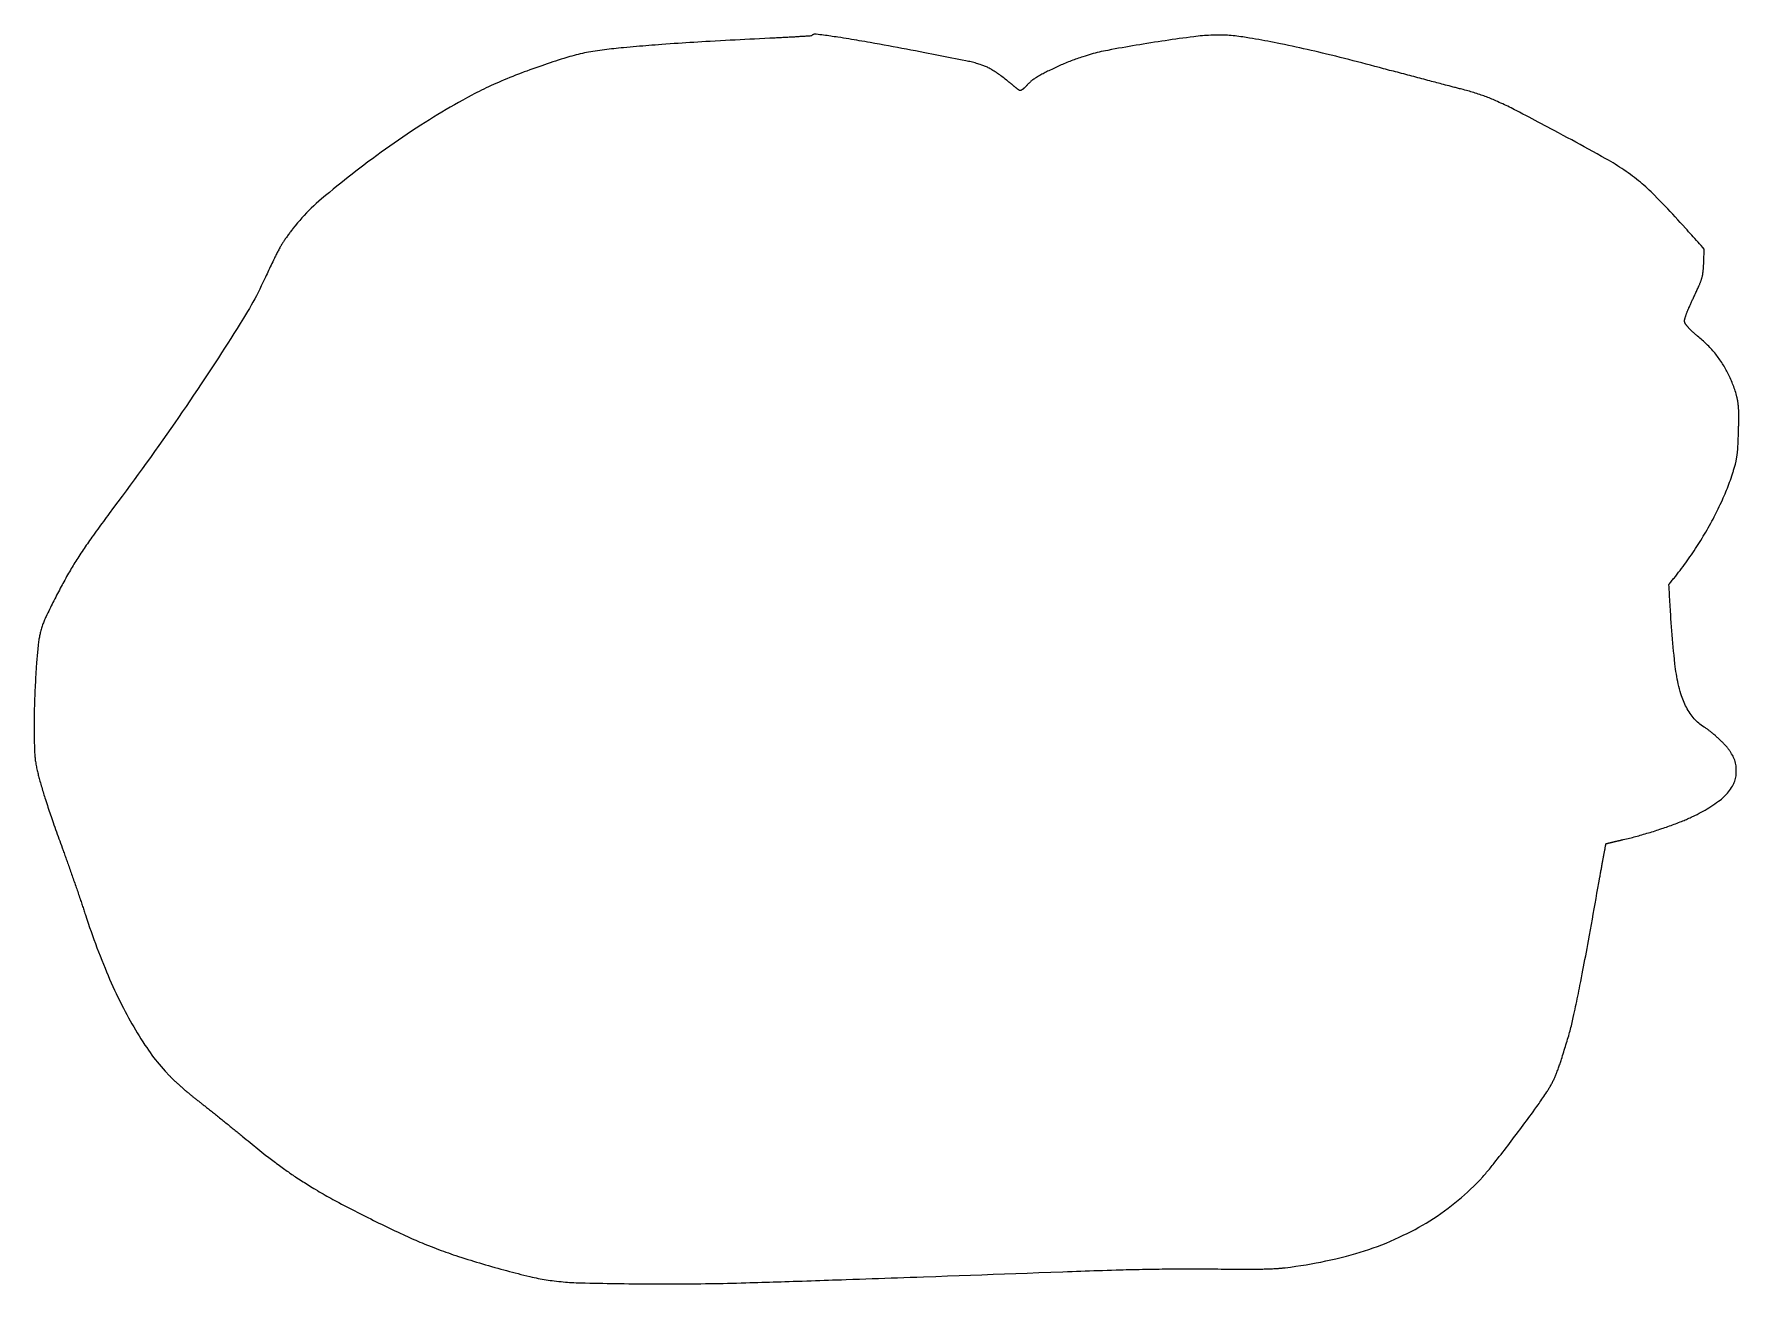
# Model space of a CAD drawing. Extents: x 0 to 1024, y 0 to 751.
import ezdxf

# ---------------------------------------------------------------- set-up
doc = ezdxf.new("R2010")
doc.units = 0

msp = doc.modelspace()

# ---------------------------------------------------------------- linework, layer by layer
for p, q in [((429.9, 747.5), (427, 747.3)), ((432.8, 747.6), (429.9, 747.5)), ((435.8, 747.8), (432.8, 747.6)), ((438.9, 747.9), (435.8, 747.8)), ((442, 748.1), (438.9, 747.9)), ((442.8, 748.1), (442, 748.1)), ((443.6, 748.2), (442.8, 748.1)), ((444.4, 748.2), (443.6, 748.2)), ((445.2, 748.2), (444.4, 748.2)), ((445.9, 748.3), (445.2, 748.2)), ((446.7, 748.3), (445.9, 748.3)), ((447.5, 748.4), (446.7, 748.3)), ((448.2, 748.4), (447.5, 748.4)), ((449, 748.4), (448.2, 748.4)), ((449.8, 748.5), (449, 748.4)), ((450.6, 748.5), (449.8, 748.5)), ((451.4, 748.6), (450.6, 748.5)), ((452.1, 748.6), (451.4, 748.6)), ((452.8, 748.6), (452.1, 748.6)), ((453.5, 748.7), (452.8, 748.6)), ((454.1, 748.7), (453.5, 748.7)), ((454.8, 748.7), (454.1, 748.7)), ((455.4, 748.8), (454.8, 748.7)), ((456.1, 748.8), (455.4, 748.8)), ((456.7, 748.8), (456.1, 748.8)), ((457.4, 748.9), (456.7, 748.8)), ((458.1, 748.9), (457.4, 748.9)), ((458.7, 749), (458.1, 748.9)), ((459.4, 749), (458.7, 749)), ((460, 749.1), (459.4, 749)), ((460.6, 749.1), (460, 749.1)), ((461.2, 749.1), (460.6, 749.1)), ((461.8, 749.2), (461.2, 749.1)), ((462.4, 749.2), (461.8, 749.2)), ((463, 749.2), (462.4, 749.2)), ((463.6, 749.3), (463, 749.2)), ((464.1, 749.3), (463.6, 749.3)), ((464.7, 749.3), (464.1, 749.3)), ((465.3, 749.4), (464.7, 749.3)), ((465.9, 749.4), (465.3, 749.4)), ((466.5, 749.5), (465.9, 749.4)), ((466.6, 749.5), (466.5, 749.5)), ((466.7, 749.5), (466.6, 749.5)), ((466.6, 749.5), (466.6, 749.5)), ((466.6, 749.5), (466.6, 749.5)), ((466.8, 749.5), (466.7, 749.5)), ((466.7, 749.5), (466.7, 749.5)), ((466.7, 749.5), (466.7, 749.5)), ((466.9, 749.6), (466.8, 749.6)), ((466.8, 749.6), (466.8, 749.5)), ((466.8, 749.5), (466.8, 749.5)), ((466.9, 749.6), (467.1, 749.8)), ((466.9, 749.6), (466.9, 749.6)), ((466.9, 749.6), (466.9, 749.6)), ((467.3, 749.9), (467.1, 749.8)), ((467.5, 750.1), (467.3, 749.9)), ((467.8, 750.2), (467.5, 750.1)), ((468, 750.3), (467.8, 750.2)), ((468.2, 750.4), (468, 750.3)), ((468.5, 750.5), (468.2, 750.4)), ((468.7, 750.5), (468.5, 750.5)), ((469, 750.5), (468.7, 750.5)), ((469.2, 750.5), (469, 750.5)), ((469.5, 750.5), (469.2, 750.5)), ((469.8, 750.5), (469.5, 750.5)), ((470.9, 750.4), (469.8, 750.5)), ((472, 750.2), (470.9, 750.4)), ((473.1, 750.1), (472, 750.2)), ((474.2, 749.9), (473.1, 750.1)), ((475.3, 749.8), (474.2, 749.9)), ((476.3, 749.7), (475.3, 749.8)), ((477.4, 749.5), (476.3, 749.7)), ((478.5, 749.4), (477.4, 749.5)), ((479.5, 749.2), (478.5, 749.4)), ((480.6, 749), (479.5, 749.2)), ((481.8, 748.9), (480.6, 749)), ((482.9, 748.7), (481.8, 748.9)), ((484.6, 748.5), (482.9, 748.7)), ((486.2, 748.2), (484.6, 748.5)), ((487.8, 747.9), (486.2, 748.2)), ((489.4, 747.7), (487.8, 747.9)), ((491, 747.4), (489.4, 747.7)), ((492.6, 747.2), (491, 747.4)), ((685.7, 747.6), (683.6, 747.3)), ((687.8, 747.9), (685.7, 747.6)), ((690, 748.1), (687.8, 747.9)), ((692.1, 748.4), (690, 748.1)), ((694.3, 748.7), (692.1, 748.4)), ((696.6, 749), (694.3, 748.7)), ((697.9, 749.2), (696.6, 749)), ((699.2, 749.3), (697.9, 749.2)), ((700.5, 749.5), (699.2, 749.3)), ((701.8, 749.6), (700.5, 749.5)), ((703, 749.7), (701.8, 749.6)), ((704.3, 749.8), (703, 749.7)), ((705.5, 749.8), (704.3, 749.8)), ((706.8, 749.9), (705.5, 749.8)), ((708.1, 749.9), (706.8, 749.9)), ((709.3, 750), (708.1, 749.9)), ((710.7, 750), (709.3, 750)), ((712, 750), (710.7, 750)), ((713.2, 750), (712, 750)), ((714.4, 750), (713.2, 750)), ((715.6, 749.9), (714.4, 750)), ((716.8, 749.9), (715.6, 749.9)), ((717.9, 749.8), (716.8, 749.9)), ((719.1, 749.7), (717.9, 749.8)), ((720.2, 749.6), (719.1, 749.7)), ((721.4, 749.5), (720.2, 749.6)), ((722.5, 749.4), (721.4, 749.5)), ((723.7, 749.2), (722.5, 749.4)), ((724.9, 749), (723.7, 749.2)), ((726.1, 748.9), (724.9, 749)), ((728.1, 748.5), (726.1, 748.9)), ((730, 748.2), (728.1, 748.5)), ((731.9, 747.9), (730, 748.2)), ((733.7, 747.6), (731.9, 747.9)), ((735.6, 747.3), (733.7, 747.6)), ((323.1, 737.4), (321.8, 737.1)), ((324.4, 737.8), (323.1, 737.4)), ((325.7, 738.1), (324.4, 737.8)), ((326.9, 738.4), (325.7, 738.1)), ((328.1, 738.7), (326.9, 738.4)), ((329.4, 739), (328.1, 738.7)), ((330.6, 739.3), (329.4, 739)), ((331.8, 739.5), (330.6, 739.3)), ((333.1, 739.7), (331.8, 739.5)), ((334.4, 740), (333.1, 739.7)), ((335.7, 740.2), (334.4, 740)), ((337, 740.4), (335.7, 740.2)), ((338.5, 740.6), (337, 740.4)), ((339.9, 740.8), (338.5, 740.6)), ((341.3, 741), (339.9, 740.8)), ((342.7, 741.2), (341.3, 741)), ((344.1, 741.3), (342.7, 741.2)), ((345.5, 741.5), (344.1, 741.3)), ((346.9, 741.7), (345.5, 741.5)), ((348.3, 741.8), (346.9, 741.7)), ((349.7, 742), (348.3, 741.8)), ((351.1, 742.1), (349.7, 742)), ((352.6, 742.3), (351.1, 742.1)), ((354, 742.4), (352.6, 742.3)), ((356, 742.6), (354, 742.4)), ((358, 742.8), (356, 742.6)), ((359.9, 742.9), (358, 742.8)), ((361.8, 743.1), (359.9, 742.9)), ((363.7, 743.3), (361.8, 743.1)), ((365.6, 743.4), (363.7, 743.3)), ((367.4, 743.6), (365.6, 743.4)), ((369.3, 743.7), (367.4, 743.6)), ((371.2, 743.9), (369.3, 743.7)), ((373.2, 744), (371.2, 743.9)), ((375.1, 744.2), (373.2, 744)), ((377.1, 744.3), (375.1, 744.2)), ((379.6, 744.5), (377.1, 744.3)), ((382.1, 744.7), (379.6, 744.5)), ((384.5, 744.9), (382.1, 744.7)), ((386.9, 745), (384.5, 744.9)), ((389.3, 745.2), (386.9, 745)), ((391.6, 745.3), (389.3, 745.2)), ((394, 745.5), (391.6, 745.3)), ((396.3, 745.6), (394, 745.5)), ((398.7, 745.8), (396.3, 745.6)), ((401.1, 745.9), (398.7, 745.8)), ((403.6, 746.1), (401.1, 745.9)), ((406.1, 746.2), (403.6, 746.1)), ((409.2, 746.4), (406.1, 746.2)), ((412.3, 746.6), (409.2, 746.4)), ((415.3, 746.7), (412.3, 746.6)), ((418.2, 746.9), (415.3, 746.7)), ((421.1, 747), (418.2, 746.9)), ((424.1, 747.2), (421.1, 747)), ((427, 747.3), (424.1, 747.2)), ((494.2, 746.9), (492.6, 747.2)), ((495.7, 746.6), (494.2, 746.9)), ((497.3, 746.4), (495.7, 746.6)), ((499, 746.1), (497.3, 746.4)), ((500.6, 745.8), (499, 746.1)), ((502.3, 745.5), (500.6, 745.8)), ((505.1, 745), (502.3, 745.5)), ((507.9, 744.5), (505.1, 745)), ((510.6, 744), (507.9, 744.5)), ((513.3, 743.5), (510.6, 744)), ((516, 743), (513.3, 743.5)), ((518.6, 742.5), (516, 743)), ((521.3, 742), (518.6, 742.5)), ((524, 741.5), (521.3, 742)), ((526.7, 741), (524, 741.5)), ((529.4, 740.5), (526.7, 741)), ((532.2, 739.9), (529.4, 740.5)), ((535, 739.4), (532.2, 739.9)), ((537.1, 739), (535, 739.4)), ((539.2, 738.6), (537.1, 739)), ((541.3, 738.2), (539.2, 738.6)), ((543.3, 737.8), (541.3, 738.2)), ((545.3, 737.4), (543.3, 737.8)), ((547.3, 737), (545.3, 737.4)), ((631.3, 737.4), (630, 737)), ((632.5, 737.8), (631.3, 737.4)), ((633.7, 738.2), (632.5, 737.8)), ((635, 738.5), (633.7, 738.2)), ((636.2, 738.9), (635, 738.5)), ((637.4, 739.2), (636.2, 738.9)), ((638.6, 739.5), (637.4, 739.2)), ((639.8, 739.8), (638.6, 739.5)), ((641, 740.1), (639.8, 739.8)), ((642.3, 740.3), (641, 740.1)), ((643.6, 740.6), (642.3, 740.3)), ((644.9, 740.8), (643.6, 740.6)), ((647.1, 741.3), (644.9, 740.8)), ((649.3, 741.7), (647.1, 741.3)), ((651.4, 742.1), (649.3, 741.7)), ((653.6, 742.4), (651.4, 742.1)), ((655.7, 742.8), (653.6, 742.4)), ((657.8, 743.2), (655.7, 742.8)), ((659.8, 743.5), (657.8, 743.2)), ((661.9, 743.9), (659.8, 743.5)), ((664.1, 744.2), (661.9, 743.9)), ((666.2, 744.6), (664.1, 744.2)), ((668.4, 745), (666.2, 744.6)), ((670.7, 745.3), (668.4, 745)), ((672.9, 745.7), (670.7, 745.3)), ((675.1, 746), (672.9, 745.7)), ((677.3, 746.3), (675.1, 746)), ((679.4, 746.6), (677.3, 746.3)), ((681.5, 747), (679.4, 746.6)), ((683.6, 747.3), (681.5, 747)), ((737.4, 746.9), (735.6, 747.3)), ((739.2, 746.6), (737.4, 746.9)), ((741, 746.3), (739.2, 746.6)), ((742.9, 745.9), (741, 746.3)), ((744.8, 745.5), (742.9, 745.9)), ((746.7, 745.2), (744.8, 745.5)), ((748.6, 744.8), (746.7, 745.2)), ((751, 744.3), (748.6, 744.8)), ((753.4, 743.8), (751, 744.3)), ((755.7, 743.3), (753.4, 743.8)), ((758, 742.8), (755.7, 743.3)), ((760.3, 742.3), (758, 742.8)), ((762.5, 741.8), (760.3, 742.3)), ((764.7, 741.3), (762.5, 741.8)), ((767, 740.8), (764.7, 741.3)), ((769.3, 740.3), (767, 740.8)), ((771.6, 739.7), (769.3, 740.3)), ((773.9, 739.2), (771.6, 739.7)), ((776.3, 738.6), (773.9, 739.2)), ((779.1, 737.9), (776.3, 738.6)), ((781.8, 737.3), (779.1, 737.9)), ((784.5, 736.6), (781.8, 737.3)), ((292.7, 727.1), (291, 726.5)), ((294.4, 727.8), (292.7, 727.1)), ((296.1, 728.4), (294.4, 727.8)), ((297.9, 729.1), (296.1, 728.4)), ((299.7, 729.7), (297.9, 729.1)), ((301.5, 730.4), (299.7, 729.7)), ((303.3, 731), (301.5, 730.4)), ((305, 731.6), (303.3, 731)), ((306.7, 732.2), (305, 731.6)), ((308.3, 732.8), (306.7, 732.2)), ((310, 733.3), (308.3, 732.8)), ((311.6, 733.9), (310, 733.3)), ((313.3, 734.4), (311.6, 733.9)), ((314.9, 734.9), (313.3, 734.4)), ((316.6, 735.5), (314.9, 734.9)), ((318.3, 736), (316.6, 735.5)), ((320.1, 736.5), (318.3, 736)), ((321.8, 737.1), (320.1, 736.5)), ((549.3, 736.6), (547.3, 737)), ((551.3, 736.2), (549.3, 736.6)), ((553.4, 735.8), (551.3, 736.2)), ((555.4, 735.4), (553.4, 735.8)), ((557.5, 735), (555.4, 735.4)), ((559.6, 734.6), (557.5, 735)), ((560.5, 734.4), (559.6, 734.6)), ((561.3, 734.2), (560.5, 734.4)), ((562.1, 734.1), (561.3, 734.2)), ((562.9, 733.9), (562.1, 734.1)), ((563.7, 733.7), (562.9, 733.9)), ((564.4, 733.5), (563.7, 733.7)), ((565.2, 733.3), (564.4, 733.5)), ((566, 733), (565.2, 733.3)), ((566.8, 732.8), (566, 733)), ((567.5, 732.6), (566.8, 732.8)), ((568.3, 732.3), (567.5, 732.6)), ((569.2, 732), (568.3, 732.3)), ((569.8, 731.8), (569.2, 732)), ((570.4, 731.6), (569.8, 731.8)), ((570.9, 731.4), (570.4, 731.6)), ((571.5, 731.2), (570.9, 731.4)), ((572.1, 730.9), (571.5, 731.2)), ((572.6, 730.7), (572.1, 730.9)), ((573.1, 730.4), (572.6, 730.7)), ((573.7, 730.1), (573.1, 730.4)), ((574.2, 729.8), (573.7, 730.1)), ((574.8, 729.5), (574.2, 729.8)), ((575.3, 729.2), (574.8, 729.5)), ((575.8, 728.8), (575.3, 729.2)), ((576.6, 728.3), (575.8, 728.8)), ((577.3, 727.9), (576.6, 728.3)), ((578, 727.4), (577.3, 727.9)), ((578.7, 726.9), (578, 727.4)), ((579.3, 726.5), (578.7, 726.9)), ((606.8, 727.1), (606.1, 726.7)), ((607.4, 727.5), (606.8, 727.1)), ((608.1, 727.8), (607.4, 727.5)), ((608.8, 728.2), (608.1, 727.8)), ((609.6, 728.6), (608.8, 728.2)), ((610.4, 729), (609.6, 728.6)), ((611.3, 729.4), (610.4, 729)), ((612.1, 729.8), (611.3, 729.4)), ((612.9, 730.2), (612.1, 729.8)), ((613.7, 730.6), (612.9, 730.2)), ((614.5, 731), (613.7, 730.6)), ((615.3, 731.4), (614.5, 731)), ((616.1, 731.7), (615.3, 731.4)), ((616.9, 732.1), (616.1, 731.7)), ((617.8, 732.4), (616.9, 732.1)), ((618.6, 732.8), (617.8, 732.4)), ((619.5, 733.2), (618.6, 732.8)), ((620.4, 733.5), (619.5, 733.2)), ((621.3, 733.9), (620.4, 733.5)), ((622.2, 734.2), (621.3, 733.9)), ((623, 734.6), (622.2, 734.2)), ((623.9, 734.9), (623, 734.6)), ((624.7, 735.2), (623.9, 734.9)), ((625.6, 735.5), (624.7, 735.2)), ((626.4, 735.8), (625.6, 735.5)), ((627.3, 736.1), (626.4, 735.8)), ((628.2, 736.4), (627.3, 736.1)), ((629.1, 736.7), (628.2, 736.4)), ((630, 737), (629.1, 736.7)), ((787.1, 735.9), (784.5, 736.6)), ((789.7, 735.3), (787.1, 735.9)), ((792.2, 734.6), (789.7, 735.3)), ((794.8, 734), (792.2, 734.6)), ((797.4, 733.3), (794.8, 734)), ((800, 732.6), (797.4, 733.3)), ((802.7, 731.9), (800, 732.6)), ((805.4, 731.2), (802.7, 731.9)), ((808.1, 730.5), (805.4, 731.2)), ((809.4, 730.1), (808.1, 730.5)), ((810.6, 729.8), (809.4, 730.1)), ((811.8, 729.5), (810.6, 729.8)), ((813, 729.1), (811.8, 729.5)), ((814.2, 728.8), (813, 729.1)), ((815.4, 728.5), (814.2, 728.8)), ((816.6, 728.2), (815.4, 728.5)), ((817.8, 727.9), (816.6, 728.2)), ((819, 727.6), (817.8, 727.9)), ((820.2, 727.2), (819, 727.6)), ((821.4, 726.9), (820.2, 727.2)), ((268.8, 716.8), (267.4, 716.1)), ((270.3, 717.5), (268.8, 716.8)), ((271.7, 718.2), (270.3, 717.5)), ((273.1, 718.9), (271.7, 718.2)), ((274.6, 719.6), (273.1, 718.9)), ((276, 720.2), (274.6, 719.6)), ((277.5, 720.9), (276, 720.2)), ((279, 721.5), (277.5, 720.9)), ((280.6, 722.2), (279, 721.5)), ((282.4, 723), (280.6, 722.2)), ((284.1, 723.7), (282.4, 723)), ((285.9, 724.4), (284.1, 723.7)), ((287.6, 725.1), (285.9, 724.4)), ((289.3, 725.8), (287.6, 725.1)), ((291, 726.5), (289.3, 725.8)), ((580, 726), (579.3, 726.5)), ((580.7, 725.5), (580, 726)), ((581.3, 725), (580.7, 725.5)), ((582, 724.5), (581.3, 725)), ((582.6, 724), (582, 724.5)), ((583.3, 723.5), (582.6, 724)), ((584, 722.9), (583.3, 723.5)), ((584.2, 722.8), (584, 722.9)), ((584.4, 722.6), (584.2, 722.8)), ((584.7, 722.4), (584.4, 722.6)), ((584.9, 722.2), (584.7, 722.4)), ((585.1, 722.1), (584.9, 722.2)), ((585.3, 721.9), (585.1, 722.1)), ((585.5, 721.7), (585.3, 721.9)), ((585.7, 721.6), (585.5, 721.7)), ((585.9, 721.4), (585.7, 721.6)), ((586.1, 721.2), (585.9, 721.4)), ((586.4, 721), (586.1, 721.2)), ((586.6, 720.9), (586.4, 721)), ((586.8, 720.7), (586.6, 720.9)), ((587, 720.5), (586.8, 720.7)), ((587.2, 720.4), (587, 720.5)), ((587.4, 720.2), (587.2, 720.4)), ((587.6, 720.1), (587.4, 720.2)), ((587.8, 719.9), (587.6, 720.1)), ((587.9, 719.8), (587.8, 719.9)), ((588.1, 719.6), (587.9, 719.8)), ((588.3, 719.5), (588.1, 719.6)), ((588.5, 719.3), (588.3, 719.5)), ((588.7, 719.1), (588.5, 719.3)), ((588.9, 719), (588.7, 719.1)), ((589.1, 718.8), (588.9, 719)), ((589.3, 718.7), (589.1, 718.8)), ((589.4, 718.6), (589.3, 718.7)), ((589.6, 718.4), (589.4, 718.6)), ((589.8, 718.3), (589.6, 718.4)), ((589.9, 718.2), (589.8, 718.3)), ((590.1, 718.1), (589.9, 718.2)), ((590.3, 717.9), (590.1, 718.1)), ((590.4, 717.8), (590.3, 717.9)), ((590.6, 717.7), (590.4, 717.8)), ((590.7, 717.5), (590.6, 717.7)), ((590.9, 717.4), (590.7, 717.5)), ((591, 717.3), (590.9, 717.4)), ((591.1, 717.3), (591, 717.3)), ((591.2, 717.2), (591.1, 717.3)), ((591.4, 717.1), (591.2, 717.2)), ((591.5, 717), (591.4, 717.1)), ((591.7, 716.9), (591.5, 717)), ((591.8, 716.8), (591.7, 716.9)), ((592, 716.7), (591.8, 716.8)), ((592.1, 716.7), (592, 716.7)), ((592.3, 716.6), (592.1, 716.7)), ((592.6, 716.7), (592.5, 716.7)), ((592.7, 716.7), (592.6, 716.7)), ((592.8, 716.7), (592.7, 716.7)), ((592.9, 716.8), (592.8, 716.7)), ((593, 716.8), (592.9, 716.8)), ((593.1, 716.9), (593, 716.8)), ((593.2, 716.9), (593.1, 716.9)), ((593.3, 717), (593.2, 716.9)), ((593.2, 716.9), (593.2, 716.9)), ((593.4, 717), (593.3, 717)), ((593.5, 717.1), (593.4, 717)), ((593.6, 717.2), (593.5, 717.1)), ((593.7, 717.3), (593.6, 717.2)), ((593.9, 717.3), (593.7, 717.3)), ((594, 717.4), (593.9, 717.3)), ((594.1, 717.5), (594, 717.4)), ((594.2, 717.6), (594.1, 717.5)), ((594.3, 717.7), (594.2, 717.6)), ((594.4, 717.8), (594.3, 717.7)), ((594.5, 717.9), (594.4, 717.8)), ((594.6, 718), (594.5, 717.9)), ((594.7, 718.1), (594.6, 718)), ((594.9, 718.2), (594.7, 718.1)), ((595, 718.3), (594.9, 718.2)), ((595.2, 718.5), (595, 718.3)), ((595.3, 718.6), (595.2, 718.5)), ((595.5, 718.8), (595.3, 718.6)), ((595.6, 718.9), (595.5, 718.8)), ((595.8, 719.1), (595.6, 718.9)), ((595.9, 719.2), (595.8, 719.1)), ((596, 719.4), (595.9, 719.2)), ((596.2, 719.5), (596, 719.4)), ((596.3, 719.7), (596.2, 719.5)), ((596.5, 719.8), (596.3, 719.7)), ((596.6, 720), (596.5, 719.8)), ((597, 720.4), (596.6, 720)), ((597.3, 720.8), (597, 720.4)), ((597.7, 721.1), (597.3, 720.8)), ((598.1, 721.5), (597.7, 721.1)), ((598.5, 721.8), (598.1, 721.5)), ((598.8, 722.2), (598.5, 721.8)), ((599.2, 722.5), (598.8, 722.2)), ((599.6, 722.8), (599.2, 722.5)), ((600, 723.1), (599.6, 722.8)), ((600.5, 723.4), (600, 723.1)), ((600.9, 723.7), (600.5, 723.4)), ((601.4, 724), (600.9, 723.7)), ((602.1, 724.4), (601.4, 724)), ((602.7, 724.8), (602.1, 724.4)), ((603.4, 725.2), (602.7, 724.8)), ((604.1, 725.6), (603.4, 725.2)), ((604.7, 726), (604.1, 725.6)), ((605.4, 726.4), (604.7, 726)), ((606.1, 726.7), (605.4, 726.4)), ((822.7, 726.6), (821.4, 726.9)), ((824, 726.2), (822.7, 726.6)), ((825.2, 725.9), (824, 726.2)), ((826.4, 725.6), (825.2, 725.9)), ((827.6, 725.3), (826.4, 725.6)), ((828.8, 725), (827.6, 725.3)), ((830, 724.6), (828.8, 725)), ((831.1, 724.3), (830, 724.6)), ((832.3, 724), (831.1, 724.3)), ((833.5, 723.7), (832.3, 724)), ((834.7, 723.4), (833.5, 723.7)), ((836, 723), (834.7, 723.4)), ((837.2, 722.7), (836, 723)), ((838.3, 722.4), (837.2, 722.7)), ((839.4, 722.1), (838.3, 722.4)), ((840.4, 721.9), (839.4, 722.1)), ((841.5, 721.6), (840.4, 721.9)), ((842.5, 721.3), (841.5, 721.6)), ((843.5, 721), (842.5, 721.3)), ((844.6, 720.8), (843.5, 721)), ((845.6, 720.5), (844.6, 720.8)), ((846.6, 720.2), (845.6, 720.5)), ((847.7, 719.9), (846.6, 720.2)), ((848.8, 719.7), (847.7, 719.9)), ((849.9, 719.4), (848.8, 719.7)), ((850.5, 719.2), (849.9, 719.4)), ((851.2, 719), (850.5, 719.2)), ((851.8, 718.9), (851.2, 719)), ((852.4, 718.7), (851.8, 718.9)), ((853.1, 718.5), (852.4, 718.7)), ((853.7, 718.4), (853.1, 718.5)), ((854.3, 718.2), (853.7, 718.4)), ((854.9, 718.1), (854.3, 718.2)), ((855.6, 717.9), (854.9, 718.1)), ((856.2, 717.7), (855.6, 717.9)), ((856.8, 717.6), (856.2, 717.7)), ((857.5, 717.4), (856.8, 717.6)), ((858.4, 717.2), (857.5, 717.4)), ((859.4, 716.9), (858.4, 717.2)), ((860.3, 716.7), (859.4, 716.9)), ((250, 706.6), (247.5, 705.2)), ((252.5, 708), (250, 706.6)), ((255, 709.5), (252.5, 708)), ((257.6, 710.9), (255, 709.5)), ((260.3, 712.4), (257.6, 710.9)), ((263, 713.8), (260.3, 712.4)), ((264.5, 714.6), (263, 713.8)), ((266, 715.4), (264.5, 714.6)), ((267.4, 716.1), (266, 715.4)), ((592.4, 716.6), (592.3, 716.6)), ((592.5, 716.7), (592.4, 716.6)), ((592.4, 716.6), (592.4, 716.6)), ((861.2, 716.4), (860.3, 716.7)), ((862.1, 716.2), (861.2, 716.4)), ((862.9, 715.9), (862.1, 716.2)), ((863.8, 715.7), (862.9, 715.9)), ((864.7, 715.4), (863.8, 715.7)), ((865.6, 715.1), (864.7, 715.4)), ((866.5, 714.8), (865.6, 715.1)), ((867.4, 714.5), (866.5, 714.8)), ((868.3, 714.2), (867.4, 714.5)), ((869.2, 713.9), (868.3, 714.2)), ((870, 713.7), (869.2, 713.9)), ((870.8, 713.4), (870, 713.7)), ((871.6, 713.1), (870.8, 713.4)), ((872.4, 712.8), (871.6, 713.1)), ((873.1, 712.5), (872.4, 712.8)), ((873.9, 712.2), (873.1, 712.5)), ((874.7, 711.9), (873.9, 712.2)), ((875.5, 711.5), (874.7, 711.9)), ((876.3, 711.2), (875.5, 711.5)), ((877.1, 710.9), (876.3, 711.2)), ((877.9, 710.5), (877.1, 710.9)), ((878.9, 710), (877.9, 710.5)), ((880, 709.5), (878.9, 710)), ((881, 709.1), (880, 709.5)), ((882.1, 708.6), (881, 709.1)), ((883.1, 708.1), (882.1, 708.6)), ((884.1, 707.6), (883.1, 708.1)), ((885.1, 707.2), (884.1, 707.6)), ((886.1, 706.7), (885.1, 707.2)), ((887.1, 706.2), (886.1, 706.7)), ((235, 697.5), (232.4, 695.8)), ((237.5, 699.1), (235, 697.5)), ((240, 700.7), (237.5, 699.1)), ((242.5, 702.2), (240, 700.7)), ((245, 703.7), (242.5, 702.2)), ((247.5, 705.2), (245, 703.7)), ((888.1, 705.7), (887.1, 706.2)), ((889.1, 705.1), (888.1, 705.7)), ((890.2, 704.6), (889.1, 705.1)), ((892.1, 703.6), (890.2, 704.6)), ((894.1, 702.5), (892.1, 703.6)), ((896, 701.6), (894.1, 702.5)), ((897.9, 700.6), (896, 701.6)), ((899.7, 699.6), (897.9, 700.6)), ((901.6, 698.6), (899.7, 699.6)), ((903.4, 697.7), (901.6, 698.6)), ((905.3, 696.7), (903.4, 697.7)), ((907.2, 695.7), (905.3, 696.7)), ((218.9, 686.8), (216.3, 685.1)), ((221.5, 688.6), (218.9, 686.8)), ((224.1, 690.4), (221.5, 688.6)), ((226.8, 692.2), (224.1, 690.4)), ((229.5, 694), (226.8, 692.2)), ((232.4, 695.8), (229.5, 694)), ((909.1, 694.7), (907.2, 695.7)), ((911, 693.7), (909.1, 694.7)), ((913, 692.6), (911, 693.7)), ((915.7, 691.2), (913, 692.6)), ((918.4, 689.7), (915.7, 691.2)), ((921, 688.3), (918.4, 689.7)), ((923.6, 687), (921, 688.3)), ((926.1, 685.6), (923.6, 687)), ((203.3, 675.7), (200.6, 673.8)), ((205.9, 677.7), (203.3, 675.7)), ((208.6, 679.6), (205.9, 677.7)), ((211.1, 681.4), (208.6, 679.6)), ((213.7, 683.3), (211.1, 681.4)), ((216.3, 685.1), (213.7, 683.3)), ((928.6, 684.2), (926.1, 685.6)), ((931.1, 682.8), (928.6, 684.2)), ((933.7, 681.4), (931.1, 682.8)), ((936.2, 680), (933.7, 681.4)), ((938.8, 678.6), (936.2, 680)), ((941.5, 677.1), (938.8, 678.6)), ((944.1, 675.6), (941.5, 677.1)), ((191.1, 666.5), (188.8, 664.7)), ((193.4, 668.3), (191.1, 666.5)), ((195.7, 670.1), (193.4, 668.3)), ((198.1, 671.9), (195.7, 670.1)), ((200.6, 673.8), (198.1, 671.9)), ((945.6, 674.8), (944.1, 675.6)), ((947, 674), (945.6, 674.8)), ((948.4, 673.2), (947, 674)), ((949.7, 672.4), (948.4, 673.2)), ((951, 671.5), (949.7, 672.4)), ((952.3, 670.7), (951, 671.5)), ((953.6, 669.9), (952.3, 670.7)), ((954.9, 669), (953.6, 669.9)), ((956.2, 668.1), (954.9, 669)), ((957.5, 667.2), (956.2, 668.1)), ((958.8, 666.2), (957.5, 667.2)), ((960.1, 665.3), (958.8, 666.2)), ((177.5, 655.5), (175.2, 653.6)), ((179.7, 657.4), (177.5, 655.5)), ((182, 659.3), (179.7, 657.4)), ((184.3, 661.1), (182, 659.3)), ((186.5, 662.9), (184.3, 661.1)), ((188.8, 664.7), (186.5, 662.9)), ((961.3, 664.4), (960.1, 665.3)), ((962.5, 663.4), (961.3, 664.4)), ((963.7, 662.5), (962.5, 663.4)), ((964.8, 661.6), (963.7, 662.5)), ((965.9, 660.7), (964.8, 661.6)), ((966.9, 659.8), (965.9, 660.7)), ((968, 658.9), (966.9, 659.8)), ((969.1, 657.9), (968, 658.9)), ((970.1, 656.9), (969.1, 657.9)), ((971.2, 655.9), (970.1, 656.9)), ((972.2, 654.9), (971.2, 655.9)), ((166.6, 646), (165.2, 644.6)), ((168.1, 647.4), (166.6, 646)), ((169.6, 648.8), (168.1, 647.4)), ((171.2, 650.2), (169.6, 648.8)), ((172.8, 651.6), (171.2, 650.2)), ((175.2, 653.6), (172.8, 651.6)), ((973.3, 653.8), (972.2, 654.9)), ((974.9, 652.1), (973.3, 653.8)), ((976.5, 650.5), (974.9, 652.1)), ((978.1, 648.8), (976.5, 650.5)), ((979.7, 647.2), (978.1, 648.8)), ((981.2, 645.6), (979.7, 647.2)), ((982.7, 644), (981.2, 645.6)), ((157, 635.5), (155.6, 633.9)), ((158.3, 637.2), (157, 635.5)), ((159.7, 638.7), (158.3, 637.2)), ((161, 640.2), (159.7, 638.7)), ((162.4, 641.7), (161, 640.2)), ((163.8, 643.2), (162.4, 641.7)), ((165.2, 644.6), (163.8, 643.2)), ((984.2, 642.4), (982.7, 644)), ((985.7, 640.8), (984.2, 642.4)), ((987.2, 639.1), (985.7, 640.8)), ((988.7, 637.5), (987.2, 639.1)), ((990.3, 635.8), (988.7, 637.5)), ((991.9, 634), (990.3, 635.8)), ((149, 624.6), (148.7, 624.2)), ((149.2, 625), (149, 624.6)), ((149.5, 625.5), (149.2, 625)), ((149.8, 625.9), (149.5, 625.5)), ((150.1, 626.3), (149.8, 625.9)), ((150.3, 626.7), (150.1, 626.3)), ((150.6, 627.1), (150.3, 626.7)), ((150.9, 627.6), (150.6, 627.1)), ((151.2, 628), (150.9, 627.6)), ((151.6, 628.5), (151.2, 628)), ((152, 629), (151.6, 628.5)), ((152.3, 629.5), (152, 629)), ((152.7, 630), (152.3, 629.5)), ((153, 630.5), (152.7, 630)), ((153.4, 631), (153, 630.5)), ((153.8, 631.5), (153.4, 631)), ((154.1, 631.9), (153.8, 631.5)), ((154.5, 632.4), (154.1, 631.9)), ((154.9, 632.9), (154.5, 632.4)), ((155.3, 633.4), (154.9, 632.9)), ((155.6, 633.9), (155.3, 633.4)), ((992.8, 633), (991.9, 634)), ((993.7, 631.9), (992.8, 633)), ((994.7, 630.9), (993.7, 631.9)), ((995.6, 629.8), (994.7, 630.9)), ((996.5, 628.8), (995.6, 629.8)), ((997.5, 627.8), (996.5, 628.8)), ((998.4, 626.7), (997.5, 627.8)), ((999.4, 625.7), (998.4, 626.7)), ((1000.3, 624.6), (999.4, 625.7)), ((1001.2, 623.6), (1000.3, 624.6)), ((143.9, 614.9), (143.4, 613.8)), ((144.4, 616), (143.9, 614.9)), ((144.7, 616.6), (144.4, 616)), ((145, 617.2), (144.7, 616.6)), ((145.2, 617.7), (145, 617.2)), ((145.5, 618.3), (145.2, 617.7)), ((145.8, 618.9), (145.5, 618.3)), ((146.1, 619.4), (145.8, 618.9)), ((146.4, 620), (146.1, 619.4)), ((146.7, 620.5), (146.4, 620)), ((147, 621.1), (146.7, 620.5)), ((147.3, 621.6), (147, 621.1)), ((147.6, 622.2), (147.3, 621.6)), ((147.9, 622.8), (147.6, 622.2)), ((148.2, 623.3), (147.9, 622.8)), ((148.5, 623.7), (148.2, 623.3)), ((148.7, 624.2), (148.5, 623.7)), ((1002.2, 622.5), (1001.2, 623.6)), ((1003.1, 621.5), (1002.2, 622.5)), ((1002.8, 614.4), (1002.9, 615.1)), ((1002.8, 613.7), (1002.8, 614.4)), ((1002.9, 617.2), (1003, 618)), ((1002.9, 616.5), (1002.9, 617.2)), ((1002.9, 615.8), (1002.9, 616.5)), ((1002.9, 615.1), (1002.9, 615.8)), ((1003, 620.1), (1003.1, 620.8)), ((1003, 619.4), (1003, 620.1)), ((1003, 618.7), (1003, 619.4)), ((1003, 618), (1003, 618.7)), ((1003.1, 620.8), (1003.1, 621.5)), ((139, 604.6), (138.5, 603.5)), ((139.5, 605.7), (139, 604.6)), ((140, 606.7), (139.5, 605.7)), ((140.5, 607.7), (140, 606.7)), ((140.9, 608.7), (140.5, 607.7)), ((141.4, 609.8), (140.9, 608.7)), ((141.9, 610.8), (141.4, 609.8)), ((142.4, 611.8), (141.9, 610.8)), ((142.9, 612.8), (142.4, 611.8)), ((143.4, 613.8), (142.9, 612.8)), ((1001.6, 603.9), (1001.7, 604.3)), ((1001.7, 604.3), (1001.8, 604.6)), ((1001.8, 604.6), (1001.9, 604.9)), ((1001.9, 604.9), (1002, 605.2)), ((1002, 605.5), (1002.1, 605.8)), ((1002, 605.2), (1002, 605.5)), ((1002.1, 605.8), (1002.2, 606.1)), ((1002.2, 606.4), (1002.3, 606.7)), ((1002.2, 606.1), (1002.2, 606.4)), ((1002.3, 607.4), (1002.4, 607.7)), ((1002.3, 607), (1002.3, 607.4)), ((1002.3, 606.7), (1002.3, 607)), ((1002.4, 608.2), (1002.5, 608.6)), ((1002.4, 607.7), (1002.4, 608.2)), ((1002.5, 609), (1002.6, 609.5)), ((1002.5, 608.6), (1002.5, 609)), ((1002.6, 610.3), (1002.7, 610.8)), ((1002.6, 609.9), (1002.6, 610.3)), ((1002.6, 609.5), (1002.6, 609.9)), ((1002.7, 612.1), (1002.8, 612.5)), ((1002.7, 611.6), (1002.7, 612.1)), ((1002.7, 611.2), (1002.7, 611.6)), ((1002.7, 610.8), (1002.7, 611.2)), ((1002.8, 613), (1002.8, 613.7)), ((1002.8, 612.5), (1002.8, 613)), ((134.6, 595.4), (133.6, 593.5)), ((135.6, 597.4), (134.6, 595.4)), ((136.5, 599.4), (135.6, 597.4)), ((137.5, 601.4), (136.5, 599.4)), ((138.5, 603.5), (137.5, 601.4)), ((997.2, 593.5), (997.5, 594.1)), ((997.5, 594.1), (997.8, 594.8)), ((997.8, 594.8), (998.1, 595.4)), ((998.1, 595.4), (998.4, 596)), ((998.4, 596), (998.7, 596.6)), ((998.7, 596.6), (998.9, 597.2)), ((998.9, 597.2), (999.2, 597.8)), ((999.2, 597.8), (999.5, 598.5)), ((999.5, 598.5), (999.8, 599.1)), ((999.8, 599.1), (1000.1, 599.8)), ((1000.1, 599.8), (1000.2, 600.1)), ((1000.2, 600.1), (1000.4, 600.5)), ((1000.4, 600.5), (1000.5, 600.8)), ((1000.5, 600.8), (1000.7, 601.2)), ((1000.7, 601.2), (1000.8, 601.5)), ((1000.8, 601.5), (1000.9, 601.8)), ((1000.9, 601.8), (1001.1, 602.2)), ((1001.1, 602.2), (1001.2, 602.5)), ((1001.2, 602.5), (1001.3, 602.9)), ((1001.3, 602.9), (1001.4, 603.2)), ((1001.4, 603.2), (1001.5, 603.6)), ((1001.5, 603.6), (1001.6, 603.9)), ((128.2, 584), (127.1, 582)), ((129.4, 585.9), (128.2, 584)), ((130.5, 587.8), (129.4, 585.9)), ((131.5, 589.7), (130.5, 587.8)), ((132.6, 591.6), (131.5, 589.7)), ((133.6, 593.5), (132.6, 591.6)), ((992.7, 583.3), (992.8, 583.6)), ((992.8, 583.6), (992.9, 584)), ((992.9, 584), (993.1, 584.3)), ((993.1, 584.3), (993.2, 584.6)), ((993.2, 584.6), (993.3, 585)), ((993.3, 585), (993.5, 585.3)), ((993.5, 585.3), (993.6, 585.7)), ((993.6, 585.7), (993.8, 586)), ((993.8, 586), (993.9, 586.3)), ((993.9, 586.3), (994.2, 586.9)), ((994.2, 586.9), (994.4, 587.4)), ((994.4, 587.4), (994.6, 587.9)), ((994.6, 587.9), (994.8, 588.3)), ((994.8, 588.3), (995, 588.8)), ((995, 588.8), (995.3, 589.3)), ((995.3, 589.3), (995.5, 589.8)), ((995.5, 589.8), (995.7, 590.2)), ((995.7, 590.2), (995.9, 590.7)), ((995.9, 590.7), (996.1, 591.2)), ((996.1, 591.2), (996.4, 591.7)), ((996.4, 591.7), (996.6, 592.2)), ((996.6, 592.2), (996.9, 592.9)), ((996.9, 592.9), (997.2, 593.5)), ((122, 573.8), (120.1, 570.8)), ((123.9, 576.9), (122, 573.8)), ((125.9, 580), (123.9, 576.9)), ((127.1, 582), (125.9, 580)), ((991.3, 579), (991.4, 579.1)), ((991.3, 578.8), (991.3, 579)), ((991.3, 578.7), (991.3, 578.8)), ((991.3, 578.5), (991.3, 578.7)), ((991.3, 578.4), (991.3, 578.5)), ((991.3, 578.3), (991.3, 578.4)), ((991.3, 578.1), (991.3, 578.3)), ((991.3, 578), (991.3, 578.1)), ((991.3, 577.8), (991.3, 578)), ((991.4, 577.7), (991.3, 577.8)), ((991.4, 579.3), (991.5, 579.5)), ((991.4, 579.1), (991.4, 579.3)), ((991.4, 577.5), (991.4, 577.7)), ((991.4, 577.4), (991.4, 577.5)), ((991.5, 577.3), (991.4, 577.4)), ((991.5, 579.8), (991.6, 580)), ((991.5, 579.5), (991.5, 579.8)), ((991.5, 577.2), (991.5, 577.3)), ((991.6, 577.1), (991.5, 577.2)), ((991.6, 580), (991.7, 580.3)), ((991.6, 577), (991.6, 577.1)), ((991.6, 576.9), (991.6, 577)), ((991.7, 576.7), (991.6, 576.9)), ((991.7, 580.5), (991.8, 580.8)), ((991.7, 580.3), (991.7, 580.5)), ((991.8, 576.6), (991.7, 576.7)), ((991.8, 580.8), (991.9, 581)), ((991.8, 576.5), (991.8, 576.6)), ((991.9, 576.4), (991.8, 576.5)), ((991.9, 581), (992, 581.2)), ((992, 576.4), (991.9, 576.4)), ((992, 581.5), (992.1, 581.7)), ((992, 581.2), (992, 581.5)), ((992, 576.3), (992, 576.4)), ((992.2, 576.1), (992, 576.3)), ((992.1, 581.7), (992.2, 582)), ((992.2, 582), (992.3, 582.2)), ((992.4, 575.9), (992.2, 576.1)), ((992.3, 582.2), (992.4, 582.6)), ((992.4, 582.6), (992.5, 582.9)), ((992.5, 575.7), (992.4, 575.9)), ((992.5, 582.9), (992.7, 583.3)), ((992.7, 575.5), (992.5, 575.7)), ((992.8, 575.3), (992.7, 575.5)), ((993, 575.2), (992.8, 575.3)), ((993.1, 575), (993, 575.2)), ((993.3, 574.8), (993.1, 575)), ((993.4, 574.7), (993.3, 574.8)), ((993.6, 574.5), (993.4, 574.7)), ((993.7, 574.3), (993.6, 574.5)), ((993.9, 574.1), (993.7, 574.3)), ((994.1, 573.9), (993.9, 574.1)), ((994.3, 573.7), (994.1, 573.9)), ((994.5, 573.5), (994.3, 573.7)), ((994.7, 573.3), (994.5, 573.5)), ((116.4, 564.9), (114.5, 562)), ((118.3, 567.8), (116.4, 564.9)), ((120.1, 570.8), (118.3, 567.8)), ((994.9, 573.1), (994.7, 573.3)), ((995.1, 572.9), (994.9, 573.1)), ((995.3, 572.7), (995.1, 572.9)), ((995.5, 572.5), (995.3, 572.7)), ((995.7, 572.3), (995.5, 572.5)), ((995.9, 572.1), (995.7, 572.3)), ((996.1, 571.9), (995.9, 572.1)), ((996.3, 571.7), (996.1, 571.9)), ((996.6, 571.5), (996.3, 571.7)), ((996.8, 571.3), (996.6, 571.5)), ((997, 571.1), (996.8, 571.3)), ((997.2, 570.9), (997, 571.1)), ((997.5, 570.7), (997.2, 570.9)), ((997.7, 570.5), (997.5, 570.7)), ((997.9, 570.3), (997.7, 570.5)), ((998.1, 570.1), (997.9, 570.3)), ((998.4, 569.9), (998.1, 570.1)), ((998.6, 569.7), (998.4, 569.9)), ((998.8, 569.5), (998.6, 569.7)), ((999.1, 569.3), (998.8, 569.5)), ((999.8, 568.7), (999.1, 569.3)), ((1000.5, 568.1), (999.8, 568.7)), ((1001.2, 567.5), (1000.5, 568.1)), ((1001.9, 566.9), (1001.2, 567.5)), ((1002.6, 566.3), (1001.9, 566.9)), ((1003.2, 565.7), (1002.6, 566.3)), ((1003.9, 565.1), (1003.2, 565.7)), ((1004.5, 564.4), (1003.9, 565.1)), ((1005.1, 563.8), (1004.5, 564.4)), ((1005.8, 563.1), (1005.1, 563.8)), ((1006.4, 562.4), (1005.8, 563.1)), ((108.9, 553.2), (106.9, 550.2)), ((110.8, 556.2), (108.9, 553.2)), ((112.7, 559.1), (110.8, 556.2)), ((114.5, 562), (112.7, 559.1)), ((1007.1, 561.7), (1006.4, 562.4)), ((1007.7, 561.1), (1007.1, 561.7)), ((1008.3, 560.4), (1007.7, 561.1)), ((1008.9, 559.7), (1008.3, 560.4)), ((1009.4, 559.1), (1008.9, 559.7)), ((1010, 558.4), (1009.4, 559.1)), ((1010.5, 557.7), (1010, 558.4)), ((1011, 557), (1010.5, 557.7)), ((1011.5, 556.3), (1011, 557)), ((1012, 555.6), (1011.5, 556.3)), ((1012.5, 554.9), (1012, 555.6)), ((1013.1, 554.2), (1012.5, 554.9)), ((1013.6, 553.4), (1013.1, 554.2)), ((1014.1, 552.6), (1013.6, 553.4)), ((102.9, 544.1), (100.5, 540.6)), ((104.9, 547.2), (102.9, 544.1)), ((106.9, 550.2), (104.9, 547.2)), ((1014.5, 551.9), (1014.1, 552.6)), ((1015, 551.1), (1014.5, 551.9)), ((1015.5, 550.3), (1015, 551.1)), ((1015.9, 549.6), (1015.5, 550.3)), ((1016.3, 548.8), (1015.9, 549.6)), ((1016.7, 548.1), (1016.3, 548.8)), ((1017.1, 547.3), (1016.7, 548.1)), ((1017.5, 546.5), (1017.1, 547.3)), ((1017.9, 545.7), (1017.5, 546.5)), ((1018.3, 544.9), (1017.9, 545.7)), ((1018.7, 544.1), (1018.3, 544.9)), ((1019.1, 543.2), (1018.7, 544.1)), ((1019.4, 542.3), (1019.1, 543.2)), ((95.9, 533.7), (93.6, 530.3)), ((98.2, 537.1), (95.9, 533.7)), ((100.5, 540.6), (98.2, 537.1)), ((1019.8, 541.4), (1019.4, 542.3)), ((1020.1, 540.6), (1019.8, 541.4)), ((1020.5, 539.7), (1020.1, 540.6)), ((1020.8, 538.9), (1020.5, 539.7)), ((1021.1, 538), (1020.8, 538.9)), ((1021.4, 537.2), (1021.1, 538)), ((1021.7, 536.3), (1021.4, 537.2)), ((1022, 535.4), (1021.7, 536.3)), ((1022.2, 534.5), (1022, 535.4)), ((1022.5, 533.6), (1022.2, 534.5)), ((1022.6, 533.3), (1022.5, 533.6)), ((1022.7, 532.9), (1022.6, 533.3)), ((1022.8, 532.6), (1022.7, 532.9)), ((1022.9, 532.3), (1022.8, 532.6)), ((89.1, 523.7), (86.9, 520.4)), ((91.4, 527), (89.1, 523.7)), ((93.6, 530.3), (91.4, 527)), ((1022.9, 532), (1022.9, 532.3)), ((1023, 531.7), (1022.9, 532)), ((1023.1, 531.4), (1023, 531.7)), ((1023.1, 531.1), (1023.1, 531.4)), ((1023.2, 530.8), (1023.1, 531.1)), ((1023.3, 530.5), (1023.2, 530.8)), ((1023.3, 530.2), (1023.3, 530.5)), ((1023.4, 529.8), (1023.3, 530.2)), ((1023.4, 529.5), (1023.4, 529.8)), ((1023.5, 529.1), (1023.4, 529.5)), ((1023.5, 528.8), (1023.5, 529.1)), ((1023.6, 528.5), (1023.5, 528.8)), ((1023.6, 528.2), (1023.6, 528.5)), ((1023.6, 527.8), (1023.6, 528.2)), ((1023.7, 527.5), (1023.6, 527.8)), ((1023.7, 527.2), (1023.7, 527.5)), ((1023.7, 526.8), (1023.7, 527.2)), ((1023.8, 526.5), (1023.7, 526.8)), ((1023.8, 526.2), (1023.8, 526.5)), ((1023.8, 525.8), (1023.8, 526.2)), ((1023.8, 525.4), (1023.8, 525.8)), ((1023.9, 524.9), (1023.8, 525.4)), ((1023.9, 524.5), (1023.9, 524.9)), ((1023.9, 524), (1023.9, 524.5)), ((1023.9, 523.6), (1023.9, 524)), ((1023.9, 523.1), (1023.9, 523.6)), ((1023.9, 522.7), (1023.9, 523.1)), ((1023.9, 522.3), (1023.9, 522.7)), ((1023.9, 521.8), (1023.9, 522.3)), ((82.3, 513.8), (79.9, 510.4)), ((84.6, 517.1), (82.3, 513.8)), ((86.9, 520.4), (84.6, 517.1)), ((1023.7, 511.3), (1023.8, 512.1)), ((1023.8, 514.9), (1023.9, 515.6)), ((1023.8, 514.2), (1023.8, 514.9)), ((1023.8, 513.5), (1023.8, 514.2)), ((1023.8, 512.8), (1023.8, 513.5)), ((1023.8, 512.1), (1023.8, 512.8)), ((1023.9, 521.4), (1023.9, 521.8)), ((1023.9, 520.9), (1023.9, 521.4)), ((1023.9, 520.5), (1023.9, 520.9)), ((1023.9, 519.8), (1023.9, 520.5)), ((1023.9, 519), (1023.9, 519.8)), ((1023.9, 518.3), (1023.9, 519)), ((1023.9, 517.6), (1023.9, 518.3)), ((1023.9, 517), (1023.9, 517.6)), ((1023.9, 516.3), (1023.9, 517)), ((1023.9, 515.6), (1023.9, 516.3)), ((75, 503.5), (72.5, 499.9)), ((77.5, 507), (75, 503.5)), ((79.9, 510.4), (77.5, 507)), ((1023.3, 501.6), (1023.4, 502.1)), ((1023.4, 503.4), (1023.5, 504.2)), ((1023.4, 502.6), (1023.4, 503.4)), ((1023.4, 502.1), (1023.4, 502.6)), ((1023.5, 505.8), (1023.6, 506.5)), ((1023.5, 505), (1023.5, 505.8)), ((1023.5, 504.2), (1023.5, 505)), ((1023.6, 508.1), (1023.7, 508.9)), ((1023.6, 507.3), (1023.6, 508.1)), ((1023.6, 506.5), (1023.6, 507.3)), ((1023.7, 510.5), (1023.7, 511.3)), ((1023.7, 509.7), (1023.7, 510.5)), ((1023.7, 508.9), (1023.7, 509.7)), ((67.5, 493), (65.1, 489.6)), ((70, 496.4), (67.5, 493)), ((72.5, 499.9), (70, 496.4)), ((1021.4, 491.1), (1021.6, 491.7)), ((1021.6, 491.7), (1021.8, 492.3)), ((1021.8, 492.3), (1021.9, 492.7)), ((1021.9, 492.7), (1022, 493.1)), ((1022, 493.1), (1022.1, 493.5)), ((1022.1, 493.5), (1022.2, 493.9)), ((1022.2, 493.9), (1022.3, 494.3)), ((1022.3, 494.3), (1022.4, 494.7)), ((1022.4, 494.7), (1022.5, 495.1)), ((1022.5, 495.5), (1022.6, 495.9)), ((1022.5, 495.1), (1022.5, 495.5)), ((1022.6, 495.9), (1022.7, 496.3)), ((1022.7, 496.3), (1022.8, 496.7)), ((1022.8, 497.2), (1022.9, 497.6)), ((1022.8, 496.7), (1022.8, 497.2)), ((1022.9, 497.6), (1023, 498.1)), ((1023, 498.5), (1023.1, 499)), ((1023, 498.1), (1023, 498.5)), ((1023.1, 499.4), (1023.2, 499.8)), ((1023.1, 499), (1023.1, 499.4)), ((1023.2, 500.3), (1023.3, 500.7)), ((1023.2, 499.8), (1023.2, 500.3)), ((1023.3, 501.2), (1023.3, 501.6)), ((1023.3, 500.7), (1023.3, 501.2)), ((60.3, 483), (57.9, 479.7)), ((62.7, 486.3), (60.3, 483)), ((65.1, 489.6), (62.7, 486.3)), ((1017.9, 480.4), (1018.3, 481.6)), ((1018.3, 481.6), (1018.8, 482.8)), ((1018.8, 482.8), (1019.2, 484)), ((1019.2, 484), (1019.6, 485.3)), ((1019.6, 485.3), (1019.8, 485.9)), ((1019.8, 485.9), (1020, 486.5)), ((1020, 486.5), (1020.2, 487.1)), ((1020.2, 487.1), (1020.4, 487.7)), ((1020.4, 487.7), (1020.6, 488.2)), ((1020.6, 488.2), (1020.7, 488.8)), ((1020.7, 488.8), (1020.9, 489.4)), ((1020.9, 489.4), (1021.1, 489.9)), ((1021.1, 489.9), (1021.3, 490.5)), ((1021.3, 490.5), (1021.4, 491.1)), ((53, 473.1), (50.5, 469.7)), ((55.4, 476.4), (53, 473.1)), ((57.9, 479.7), (55.4, 476.4)), ((1014, 470.9), (1014.5, 472.1)), ((1014.5, 472.1), (1015.1, 473.3)), ((1015.1, 473.3), (1015.6, 474.5)), ((1015.6, 474.5), (1016.1, 475.7)), ((1016.1, 475.7), (1016.5, 476.8)), ((1016.5, 476.8), (1017, 478)), ((1017, 478), (1017.5, 479.2)), ((1017.5, 479.2), (1017.9, 480.4)), ((44.3, 461.5), (43.4, 460.3)), ((45.3, 462.8), (44.3, 461.5)), ((47.9, 466.3), (45.3, 462.8)), ((50.5, 469.7), (47.9, 466.3)), ((1009, 460.7), (1009.7, 461.9)), ((1009.7, 461.9), (1010.3, 463.1)), ((1010.3, 463.1), (1010.9, 464.4)), ((1010.9, 464.4), (1011.5, 465.6)), ((1011.5, 465.6), (1012.1, 466.9)), ((1012.1, 466.9), (1012.7, 468.2)), ((1012.7, 468.2), (1013.4, 469.5)), ((1013.4, 469.5), (1014, 470.9)), ((36.6, 451), (35.7, 449.8)), ((37.4, 452.2), (36.6, 451)), ((38.3, 453.4), (37.4, 452.2)), ((39.1, 454.5), (38.3, 453.4)), ((40, 455.7), (39.1, 454.5)), ((40.8, 456.8), (40, 455.7)), ((41.7, 458), (40.8, 456.8)), ((42.6, 459.2), (41.7, 458)), ((43.4, 460.3), (42.6, 459.2)), ((1003.3, 450.4), (1004, 451.6)), ((1004, 451.6), (1004.8, 452.9)), ((1004.8, 452.9), (1005.5, 454.2)), ((1005.5, 454.2), (1006.3, 455.6)), ((1006.3, 455.6), (1007, 456.9)), ((1007, 456.9), (1007.7, 458.1)), ((1007.7, 458.1), (1008.4, 459.4)), ((1008.4, 459.4), (1009, 460.7)), ((29.5, 440.9), (28.9, 439.9)), ((30.1, 441.8), (29.5, 440.9)), ((30.8, 442.8), (30.1, 441.8)), ((31.4, 443.7), (30.8, 442.8)), ((32.1, 444.6), (31.4, 443.7)), ((32.7, 445.6), (32.1, 444.6)), ((33.4, 446.6), (32.7, 445.6)), ((34.1, 447.5), (33.4, 446.6)), ((34.8, 448.5), (34.1, 447.5)), ((35.7, 449.8), (34.8, 448.5)), ((996.2, 439.1), (997, 440.4)), ((997, 440.4), (997.9, 441.7)), ((997.9, 441.7), (998.7, 442.9)), ((998.7, 442.9), (999.5, 444.2)), ((999.5, 444.2), (1000.3, 445.4)), ((1000.3, 445.4), (1001, 446.6)), ((1001, 446.6), (1001.8, 447.9)), ((1001.8, 447.9), (1002.5, 449.1)), ((1002.5, 449.1), (1003.3, 450.4)), ((23, 430.6), (22.4, 429.7)), ((23.5, 431.5), (23, 430.6)), ((24, 432.4), (23.5, 431.5)), ((24.6, 433.3), (24, 432.4)), ((25.1, 434.2), (24.6, 433.3)), ((25.7, 435.1), (25.1, 434.2)), ((26.3, 436), (25.7, 435.1)), ((26.9, 436.9), (26.3, 436)), ((27.6, 437.9), (26.9, 436.9)), ((28.2, 438.9), (27.6, 437.9)), ((28.9, 439.9), (28.2, 438.9)), ((989.5, 429.8), (990.4, 430.9)), ((990.4, 430.9), (991.2, 432.1)), ((991.2, 432.1), (992.1, 433.2)), ((992.1, 433.2), (992.9, 434.4)), ((992.9, 434.4), (993.7, 435.5)), ((993.7, 435.5), (994.5, 436.7)), ((994.5, 436.7), (995.4, 437.9)), ((995.4, 437.9), (996.2, 439.1)), ((16.9, 419.9), (16.3, 418.9)), ((17.4, 420.8), (16.9, 419.9)), ((17.9, 421.8), (17.4, 420.8)), ((18.5, 422.8), (17.9, 421.8)), ((19.1, 423.9), (18.5, 422.8)), ((19.6, 424.9), (19.1, 423.9)), ((20.2, 425.9), (19.6, 424.9)), ((20.8, 426.9), (20.2, 425.9)), ((21.3, 427.8), (20.8, 426.9)), ((21.9, 428.8), (21.3, 427.8)), ((22.4, 429.7), (21.9, 428.8)), ((981.9, 420.1), (982.3, 420.6)), ((982, 418.6), (981.9, 420.1)), ((982.3, 420.6), (982.7, 421.1)), ((982.7, 421.1), (983.1, 421.6)), ((983.1, 421.6), (983.5, 422.1)), ((983.5, 422.1), (983.9, 422.7)), ((983.9, 422.7), (984.3, 423.2)), ((984.3, 423.2), (984.7, 423.7)), ((984.7, 423.7), (985.2, 424.2)), ((985.2, 424.2), (985.6, 424.7)), ((985.6, 424.7), (986, 425.2)), ((986, 425.2), (986.4, 425.8)), ((986.4, 425.8), (986.8, 426.3)), ((986.8, 426.3), (987.7, 427.5)), ((987.7, 427.5), (988.6, 428.6)), ((988.6, 428.6), (989.5, 429.8)), ((12, 410.4), (11.4, 409.4)), ((12.5, 411.5), (12, 410.4)), ((13.1, 412.6), (12.5, 411.5)), ((13.6, 413.7), (13.1, 412.6)), ((14.2, 414.8), (13.6, 413.7)), ((14.7, 415.8), (14.2, 414.8)), ((15.3, 416.8), (14.7, 415.8)), ((15.8, 417.9), (15.3, 416.8)), ((16.3, 418.9), (15.8, 417.9)), ((982.1, 417.1), (982, 418.6)), ((982.2, 415.6), (982.1, 417.1)), ((982.2, 414.1), (982.2, 415.6)), ((982.3, 412.7), (982.2, 414.1)), ((982.4, 411.2), (982.3, 412.7)), ((982.5, 409.7), (982.4, 411.2)), ((982.6, 408.2), (982.5, 409.7)), ((6.7, 399.6), (6.4, 398.9)), ((7, 400.2), (6.7, 399.6)), ((7.3, 400.9), (7, 400.2)), ((7.8, 402), (7.3, 400.9)), ((8.4, 403.1), (7.8, 402)), ((8.9, 404.2), (8.4, 403.1)), ((9.4, 405.2), (8.9, 404.2)), ((9.9, 406.3), (9.4, 405.2)), ((10.4, 407.3), (9.9, 406.3)), ((10.9, 408.3), (10.4, 407.3)), ((11.4, 409.4), (10.9, 408.3)), ((982.7, 406.7), (982.6, 408.2)), ((982.8, 405.2), (982.7, 406.7)), ((982.9, 403.8), (982.8, 405.2)), ((983, 402.3), (982.9, 403.8)), ((983.1, 399.7), (983, 402.3)), ((983.3, 397.1), (983.1, 399.7)), ((3.4, 389.2), (3.3, 388.5)), ((3.5, 389.8), (3.4, 389.2)), ((3.7, 390.4), (3.5, 389.8)), ((3.8, 391.1), (3.7, 390.4)), ((4, 391.7), (3.8, 391.1)), ((4.2, 392.4), (4, 391.7)), ((4.4, 393.1), (4.2, 392.4)), ((4.6, 393.8), (4.4, 393.1)), ((4.8, 394.4), (4.6, 393.8)), ((5, 395.1), (4.8, 394.4)), ((5.2, 395.8), (5, 395.1)), ((5.4, 396.4), (5.2, 395.8)), ((5.7, 397), (5.4, 396.4)), ((5.9, 397.7), (5.7, 397)), ((6.2, 398.3), (5.9, 397.7)), ((6.4, 398.9), (6.2, 398.3)), ((983.5, 394.7), (983.3, 397.1)), ((983.7, 392.2), (983.5, 394.7)), ((983.9, 389.8), (983.7, 392.2)), ((984.1, 387.3), (983.9, 389.8)), ((2.1, 378.9), (2, 377.8)), ((2.2, 379.9), (2.1, 378.9)), ((2.3, 380.9), (2.2, 379.9)), ((2.4, 382), (2.3, 380.9)), ((2.5, 383), (2.4, 382)), ((2.6, 384.1), (2.5, 383)), ((2.8, 385.2), (2.6, 384.1)), ((2.9, 386.6), (2.8, 385.9)), ((2.8, 385.9), (2.8, 385.2)), ((3, 387.2), (2.9, 386.6)), ((3.1, 387.9), (3, 387.2)), ((3.3, 388.5), (3.1, 387.9)), ((984.3, 384.9), (984.1, 387.3)), ((984.5, 382.5), (984.3, 384.9)), ((984.7, 380), (984.5, 382.5)), ((985, 377.6), (984.7, 380)), ((1.3, 369.2), (1.2, 367.6)), ((1.4, 370.8), (1.3, 369.2)), ((1.6, 372.5), (1.4, 370.8)), ((1.7, 374.7), (1.6, 373.6)), ((1.6, 373.6), (1.6, 372.5)), ((1.8, 375.7), (1.7, 374.7)), ((1.9, 376.8), (1.8, 375.7)), ((2, 377.8), (1.9, 376.8)), ((985.2, 375), (985, 377.6)), ((985.5, 372.4), (985.2, 375)), ((985.7, 370.9), (985.5, 372.4)), ((985.9, 369.3), (985.7, 370.9)), ((986.1, 367.8), (985.9, 369.3)), ((0.8, 359.8), (0.7, 358.2)), ((0.9, 361.3), (0.8, 359.8)), ((1, 364.5), (0.9, 362.9)), ((0.9, 362.9), (0.9, 361.3)), ((1.1, 366), (1, 364.5)), ((1.2, 367.6), (1.1, 366)), ((986.4, 366.3), (986.1, 367.8)), ((986.6, 364.8), (986.4, 366.3)), ((986.9, 363.3), (986.6, 364.8)), ((987.2, 361.8), (986.9, 363.3)), ((987.5, 360.4), (987.2, 361.8)), ((987.9, 358.9), (987.5, 360.4)), ((988.3, 357.4), (987.9, 358.9)), ((0.4, 350.2), (0.3, 348.6)), ((0.3, 348.6), (0.3, 347.2)), ((0.5, 353.3), (0.4, 351.7)), ((0.4, 351.7), (0.4, 350.2)), ((0.6, 355), (0.5, 353.3)), ((0.7, 358.2), (0.6, 356.6)), ((0.6, 356.6), (0.6, 355)), ((988.7, 355.9), (988.3, 357.4)), ((989.1, 354.4), (988.7, 355.9)), ((989.5, 353.3), (989.1, 354.4)), ((989.8, 352.2), (989.5, 353.3)), ((990.2, 351.2), (989.8, 352.2)), ((990.6, 350.2), (990.2, 351.2)), ((991, 349.2), (990.6, 350.2)), ((991.4, 348.3), (991, 349.2)), ((991.9, 347.3), (991.4, 348.3)), ((0.2, 341.2), (0.1, 339.7)), ((0.1, 339.7), (0.1, 338.2)), ((0.1, 338.2), (0.1, 336.7)), ((0.3, 347.2), (0.2, 345.7)), ((0.2, 345.7), (0.2, 344.2)), ((0.2, 344.2), (0.2, 342.7)), ((0.2, 342.7), (0.2, 341.2)), ((992.4, 346.4), (991.9, 347.3)), ((992.9, 345.4), (992.4, 346.4)), ((993.4, 344.5), (992.9, 345.4)), ((994, 343.6), (993.4, 344.5)), ((994.6, 342.6), (994, 343.6)), ((995.2, 341.8), (994.6, 342.6)), ((995.8, 341), (995.2, 341.8)), ((996.4, 340.2), (995.8, 341)), ((997, 339.5), (996.4, 340.2)), ((997.7, 338.8), (997, 339.5)), ((998.4, 338.1), (997.7, 338.8)), ((999.1, 337.5), (998.4, 338.1)), ((0.1, 336.7), (0.1, 335.1)), ((0.1, 335.1), (0.1, 333.8)), ((0.1, 333.8), (0.1, 332.5)), ((0.1, 332.5), (0.1, 331.2)), ((0.1, 331.2), (0.1, 329.9)), ((0.1, 329.9), (0.2, 328.7)), ((0.2, 328.7), (0.2, 327.4)), ((999.8, 336.8), (999.1, 337.5)), ((1000.5, 336.2), (999.8, 336.8)), ((1001.3, 335.6), (1000.5, 336.2)), ((1002.1, 335.1), (1001.3, 335.6)), ((1003, 334.5), (1002.1, 335.1)), ((1003.4, 334.2), (1003, 334.5)), ((1003.8, 334), (1003.4, 334.2)), ((1004.2, 333.7), (1003.8, 334)), ((1004.6, 333.4), (1004.2, 333.7)), ((1005, 333.2), (1004.6, 333.4)), ((1005.4, 332.9), (1005, 333.2)), ((1005.8, 332.6), (1005.4, 332.9)), ((1006.1, 332.3), (1005.8, 332.6)), ((1006.5, 332.1), (1006.1, 332.3)), ((1006.9, 331.8), (1006.5, 332.1)), ((1007.3, 331.5), (1006.9, 331.8)), ((1007.7, 331.1), (1007.3, 331.5)), ((1008.1, 330.8), (1007.7, 331.1)), ((1008.5, 330.4), (1008.1, 330.8)), ((1008.9, 330.1), (1008.5, 330.4)), ((1009.4, 329.7), (1008.9, 330.1)), ((1009.8, 329.4), (1009.4, 329.7)), ((1010.1, 329), (1009.8, 329.4)), ((1010.5, 328.7), (1010.1, 329)), ((1010.9, 328.3), (1010.5, 328.7)), ((1011.3, 328), (1010.9, 328.3)), ((1011.7, 327.6), (1011.3, 328)), ((0.2, 327.4), (0.2, 326.2)), ((0.2, 326.2), (0.2, 324.9)), ((0.2, 324.9), (0.3, 323.7)), ((0.3, 323.7), (0.3, 322.4)), ((0.3, 322.4), (0.3, 321.1)), ((0.3, 321.1), (0.4, 319.7)), ((0.4, 319.7), (0.4, 319)), ((0.4, 319), (0.5, 318.2)), ((0.5, 318.2), (0.5, 317.4)), ((0.5, 317.4), (0.6, 316.7)), ((1012.1, 327.2), (1011.7, 327.6)), ((1012.5, 326.8), (1012.1, 327.2)), ((1012.9, 326.5), (1012.5, 326.8)), ((1013.3, 326.1), (1012.9, 326.5)), ((1013.6, 325.7), (1013.3, 326.1)), ((1014, 325.4), (1013.6, 325.7)), ((1014.4, 325), (1014, 325.4)), ((1014.7, 324.7), (1014.4, 325)), ((1015, 324.3), (1014.7, 324.7)), ((1015.4, 323.9), (1015, 324.3)), ((1015.7, 323.6), (1015.4, 323.9)), ((1016.1, 323.2), (1015.7, 323.6)), ((1016.4, 322.8), (1016.1, 323.2)), ((1016.8, 322.4), (1016.4, 322.8)), ((1017, 322.1), (1016.8, 322.4)), ((1017.3, 321.8), (1017, 322.1)), ((1017.5, 321.4), (1017.3, 321.8)), ((1017.8, 321.1), (1017.5, 321.4)), ((1018, 320.8), (1017.8, 321.1)), ((1018.2, 320.5), (1018, 320.8)), ((1018.5, 320.2), (1018.2, 320.5)), ((1018.7, 319.9), (1018.5, 320.2)), ((1018.9, 319.6), (1018.7, 319.9)), ((1019.1, 319.2), (1018.9, 319.6)), ((1019.3, 318.9), (1019.1, 319.2)), ((1019.5, 318.5), (1019.3, 318.9)), ((1020, 317.7), (1019.5, 318.5)), ((1020.4, 317), (1020, 317.7)), ((0.6, 316.7), (0.7, 316)), ((0.7, 316), (0.7, 315.2)), ((0.7, 315.2), (0.8, 314.5)), ((0.8, 314.5), (0.9, 313.8)), ((0.9, 313.8), (1.1, 313)), ((1.1, 313), (1.2, 312.3)), ((1.2, 312.3), (1.3, 311.5)), ((1.3, 311.5), (1.5, 310.7)), ((1.5, 310.7), (1.6, 310)), ((1.6, 310), (1.8, 309.2)), ((1.8, 309.2), (2, 308.5)), ((2, 308.5), (2.1, 307.8)), ((2.1, 307.8), (2.3, 307.1)), ((1020.7, 316.2), (1020.4, 317)), ((1021.1, 315.4), (1020.7, 316.2)), ((1021.4, 314.6), (1021.1, 315.4)), ((1021.6, 313.8), (1021.4, 314.6)), ((1021.8, 312.9), (1021.6, 313.8)), ((1022, 312.1), (1021.8, 312.9)), ((1022.2, 311.3), (1022, 312.1)), ((1022.3, 310.4), (1022.2, 311.3)), ((1022.4, 309.5), (1022.3, 310.4)), ((1022.4, 308.6), (1022.4, 309.5)), ((1022.4, 307.7), (1022.4, 308.6)), ((1022.4, 306.9), (1022.4, 307.7)), ((2.3, 307.1), (2.5, 306.4)), ((2.5, 306.4), (2.6, 305.7)), ((2.6, 305.7), (2.8, 305)), ((2.8, 305), (3, 304.3)), ((3, 304.3), (3.2, 303.6)), ((3.2, 303.6), (3.4, 302.9)), ((3.4, 302.9), (3.6, 302.1)), ((3.6, 302.1), (3.9, 301.1)), ((3.9, 301.1), (4.1, 300.2)), ((4.1, 300.2), (4.4, 299.3)), ((4.4, 299.3), (4.7, 298.4)), ((4.7, 298.4), (4.9, 297.4)), ((4.9, 297.4), (5.2, 296.5)), ((1018.2, 296.4), (1018.8, 297.3)), ((1018.8, 297.3), (1019.4, 298.2)), ((1019.4, 298.2), (1020, 299.1)), ((1020, 299.1), (1020.4, 299.8)), ((1020.4, 299.8), (1020.8, 300.6)), ((1020.8, 300.6), (1021.1, 301.3)), ((1021.1, 301.3), (1021.4, 302.1)), ((1021.4, 302.1), (1021.7, 302.9)), ((1021.7, 302.9), (1021.9, 303.7)), ((1021.9, 303.7), (1022.1, 304.4)), ((1022.1, 304.4), (1022.2, 305.2)), ((1022.2, 305.2), (1022.3, 306.1)), ((1022.3, 306.1), (1022.4, 306.9)), ((5.2, 296.5), (5.5, 295.6)), ((5.5, 295.6), (5.8, 294.7)), ((5.8, 294.7), (6, 293.8)), ((6, 293.8), (6.3, 292.9)), ((6.3, 292.9), (6.6, 292)), ((6.6, 292), (6.9, 291)), ((6.9, 291), (7.3, 289.8)), ((7.3, 289.8), (7.7, 288.6)), ((7.7, 288.6), (8.1, 287.5)), ((8.1, 287.5), (8.4, 286.4)), ((1005.9, 286.1), (1007.1, 286.9)), ((1007.1, 286.9), (1008.2, 287.6)), ((1008.2, 287.6), (1009.4, 288.4)), ((1009.4, 288.4), (1010.5, 289.2)), ((1010.5, 289.2), (1011.7, 290)), ((1011.7, 290), (1012.6, 290.7)), ((1012.6, 290.7), (1013.4, 291.3)), ((1013.4, 291.3), (1014.2, 292)), ((1014.2, 292), (1014.9, 292.7)), ((1014.9, 292.7), (1015.6, 293.4)), ((1015.6, 293.4), (1016.3, 294.1)), ((1016.3, 294.1), (1017, 294.9)), ((1017, 294.9), (1017.6, 295.6)), ((1017.6, 295.6), (1018.2, 296.4)), ((8.4, 286.4), (8.8, 285.2)), ((8.8, 285.2), (9.2, 284.1)), ((9.2, 284.1), (9.5, 283)), ((9.5, 283), (9.9, 281.9)), ((9.9, 281.9), (10.3, 280.8)), ((10.3, 280.8), (10.7, 279.6)), ((10.7, 279.6), (11.1, 278.5)), ((11.1, 278.5), (11.5, 277.3)), ((11.5, 277.3), (12, 275.8)), ((985, 276.2), (985.9, 276.5)), ((985.9, 276.5), (986.8, 276.9)), ((986.8, 276.9), (987.7, 277.2)), ((987.7, 277.2), (988.7, 277.6)), ((988.7, 277.6), (989.5, 277.9)), ((989.5, 277.9), (990.2, 278.2)), ((990.2, 278.2), (991, 278.5)), ((991, 278.5), (991.7, 278.8)), ((991.7, 278.8), (992.4, 279.1)), ((992.4, 279.1), (993.1, 279.4)), ((993.1, 279.4), (993.9, 279.8)), ((993.9, 279.8), (994.6, 280.1)), ((994.6, 280.1), (995.3, 280.4)), ((995.3, 280.4), (996, 280.8)), ((996, 280.8), (996.7, 281.1)), ((996.7, 281.1), (997.5, 281.5)), ((997.5, 281.5), (998.8, 282.1)), ((998.8, 282.1), (1000, 282.8)), ((1000, 282.8), (1001.3, 283.4)), ((1001.3, 283.4), (1002.5, 284.1)), ((1002.5, 284.1), (1003.6, 284.7)), ((1003.6, 284.7), (1004.8, 285.4)), ((1004.8, 285.4), (1005.9, 286.1)), ((12, 275.8), (12.5, 274.4)), ((12.5, 274.4), (13, 273)), ((13, 273), (13.5, 271.6)), ((13.5, 271.6), (14, 270.3)), ((14, 270.3), (14.5, 268.9)), ((14.5, 268.9), (15, 267.5)), ((15, 267.5), (15.5, 266.2)), ((951, 266.2), (951.3, 266.2)), ((951.3, 266.2), (951.6, 266.3)), ((951.6, 266.3), (951.9, 266.4)), ((951.9, 266.4), (952.2, 266.5)), ((952.2, 266.5), (952.6, 266.5)), ((952.6, 266.5), (952.9, 266.6)), ((952.9, 266.6), (953.2, 266.7)), ((953.2, 266.7), (953.5, 266.8)), ((953.5, 266.8), (953.8, 266.8)), ((953.8, 266.8), (954.1, 266.9)), ((954.1, 266.9), (954.5, 267)), ((954.5, 267), (955.5, 267.2)), ((955.5, 267.2), (956.4, 267.4)), ((956.4, 267.4), (957.4, 267.7)), ((957.4, 267.7), (958.3, 267.9)), ((958.3, 267.9), (959.2, 268.1)), ((959.2, 268.1), (960.1, 268.3)), ((960.1, 268.3), (961, 268.6)), ((961, 268.6), (961.9, 268.8)), ((961.9, 268.8), (962.9, 269.1)), ((962.9, 269.1), (963.8, 269.3)), ((963.8, 269.3), (964.7, 269.6)), ((964.7, 269.6), (965.7, 269.9)), ((965.7, 269.9), (966.7, 270.2)), ((966.7, 270.2), (967.7, 270.5)), ((967.7, 270.5), (968.7, 270.8)), ((968.7, 270.8), (969.7, 271.1)), ((969.7, 271.1), (970.7, 271.3)), ((970.7, 271.3), (971.7, 271.6)), ((971.7, 271.6), (972.6, 271.9)), ((972.6, 271.9), (973.6, 272.3)), ((973.6, 272.3), (974.6, 272.6)), ((974.6, 272.6), (975.5, 272.9)), ((975.5, 272.9), (976.5, 273.2)), ((976.5, 273.2), (977.6, 273.6)), ((977.6, 273.6), (978.5, 273.9)), ((978.5, 273.9), (979.5, 274.2)), ((979.5, 274.2), (980.4, 274.5)), ((980.4, 274.5), (981.3, 274.9)), ((981.3, 274.9), (982.3, 275.2)), ((982.3, 275.2), (983.2, 275.5)), ((983.2, 275.5), (984.1, 275.8)), ((984.1, 275.8), (985, 276.2)), ((15.5, 266.2), (16, 264.8)), ((16, 264.8), (16.5, 263.4)), ((16.5, 263.4), (17, 262)), ((17, 262), (17.5, 260.5)), ((17.5, 260.5), (17.8, 259.7)), ((17.8, 259.7), (18.1, 259)), ((18.1, 259), (18.3, 258.2)), ((18.3, 258.2), (18.6, 257.5)), ((18.6, 257.5), (18.9, 256.7)), ((18.9, 256.7), (19.1, 256)), ((19.1, 256), (19.4, 255.3)), ((942.5, 255.8), (942.6, 256.3)), ((942.6, 256.3), (942.7, 256.9)), ((942.7, 256.9), (942.8, 257.4)), ((942.8, 257.4), (942.9, 258)), ((942.9, 258), (943, 258.5)), ((943, 258.5), (943.1, 259)), ((943.1, 259), (943.2, 259.5)), ((943.2, 259.5), (943.3, 260)), ((943.3, 260), (943.4, 260.5)), ((943.4, 260.5), (943.5, 260.9)), ((943.5, 260.9), (943.6, 261.4)), ((943.6, 261.4), (943.7, 261.9)), ((943.7, 262.4), (943.8, 262.8)), ((943.7, 261.9), (943.7, 262.4)), ((943.8, 262.8), (943.9, 263.3)), ((943.9, 263.3), (944, 263.8)), ((944, 263.8), (944.1, 264.3)), ((944.1, 264.3), (944.1, 264.4)), ((944.1, 264.4), (944.1, 264.4)), ((944.1, 264.4), (944.1, 264.4)), ((944.1, 264.4), (944.2, 264.4)), ((944.1, 264.3), (944.1, 264.3)), ((944.1, 264.3), (944.1, 264.3)), ((944.2, 264.4), (944.2, 264.5)), ((944.2, 264.5), (944.2, 264.5)), ((944.2, 264.5), (944.2, 264.5)), ((944.2, 264.5), (944.2, 264.5)), ((944.2, 264.5), (944.2, 264.5)), ((944.2, 264.5), (944.3, 264.5)), ((944.2, 264.4), (944.2, 264.4)), ((944.3, 264.5), (944.3, 264.6)), ((944.3, 264.6), (944.3, 264.6)), ((944.3, 264.6), (944.3, 264.6)), ((944.3, 264.6), (944.4, 264.6)), ((944.3, 264.5), (944.3, 264.5)), ((944.3, 264.5), (944.3, 264.5)), ((944.4, 264.6), (944.4, 264.6)), ((944.4, 264.6), (944.4, 264.6)), ((944.4, 264.6), (944.4, 264.6)), ((944.4, 264.6), (944.4, 264.6)), ((944.4, 264.6), (944.5, 264.6)), ((944.5, 264.6), (944.7, 264.7)), ((944.7, 264.7), (945, 264.7)), ((945, 264.7), (945.2, 264.8)), ((945.2, 264.8), (945.4, 264.9)), ((945.4, 264.9), (945.7, 264.9)), ((945.7, 264.9), (945.9, 265)), ((945.9, 265), (946.1, 265)), ((946.1, 265), (946.4, 265.1)), ((946.4, 265.1), (946.6, 265.1)), ((946.6, 265.1), (946.9, 265.2)), ((946.9, 265.2), (947.1, 265.3)), ((947.1, 265.3), (947.4, 265.3)), ((947.4, 265.3), (947.6, 265.4)), ((947.6, 265.4), (947.9, 265.5)), ((947.9, 265.5), (948.2, 265.5)), ((948.2, 265.5), (948.5, 265.6)), ((948.5, 265.6), (948.7, 265.6)), ((948.7, 265.6), (949, 265.7)), ((949, 265.7), (949.3, 265.8)), ((949.3, 265.8), (949.5, 265.8)), ((949.5, 265.8), (949.8, 265.9)), ((949.8, 265.9), (950.1, 266)), ((950.1, 266), (950.3, 266)), ((950.3, 266), (950.6, 266.1)), ((950.6, 266.1), (951, 266.2)), ((19.4, 255.3), (19.7, 254.5)), ((19.7, 254.5), (19.9, 253.8)), ((19.9, 253.8), (20.2, 253)), ((20.2, 253), (20.5, 252.3)), ((20.5, 252.3), (20.8, 251.5)), ((20.8, 251.5), (21.1, 250.6)), ((21.1, 250.6), (21.4, 249.7)), ((21.4, 249.7), (21.7, 248.8)), ((21.7, 248.8), (22, 247.9)), ((22, 247.9), (22.3, 247.1)), ((22.3, 247.1), (22.6, 246.2)), ((22.6, 246.2), (22.9, 245.3)), ((940.6, 245.1), (940.7, 245.7)), ((940.7, 245.7), (940.8, 246.4)), ((940.8, 246.4), (940.9, 247)), ((940.9, 247), (941, 247.6)), ((941, 247.6), (941.1, 248.2)), ((941.1, 248.2), (941.3, 248.9)), ((941.3, 248.9), (941.4, 249.5)), ((941.4, 249.5), (941.5, 250.1)), ((941.5, 250.1), (941.6, 250.7)), ((941.6, 250.7), (941.7, 251.4)), ((941.7, 251.4), (941.8, 252.1)), ((941.8, 252.1), (941.9, 252.6)), ((941.9, 252.6), (942, 253.2)), ((942, 253.2), (942.1, 253.7)), ((942.1, 253.7), (942.2, 254.2)), ((942.2, 254.2), (942.3, 254.8)), ((942.3, 254.8), (942.4, 255.3)), ((942.4, 255.3), (942.5, 255.8)), ((22.9, 245.3), (23.2, 244.5)), ((23.2, 244.5), (23.5, 243.6)), ((23.5, 243.6), (23.8, 242.7)), ((23.8, 242.7), (24.1, 241.8)), ((24.1, 241.8), (24.5, 240.9)), ((24.5, 240.9), (24.8, 240)), ((24.8, 240), (25.1, 239.1)), ((25.1, 239.1), (25.4, 238.2)), ((25.4, 238.2), (25.7, 237.4)), ((25.7, 237.4), (26, 236.5)), ((26, 236.5), (26.3, 235.7)), ((26.3, 235.7), (26.5, 234.8)), ((938.7, 234.7), (939.3, 237.8)), ((939.3, 237.8), (939.9, 241.1)), ((939.9, 241.1), (940.5, 244.4)), ((940.5, 244.4), (940.6, 245.1)), ((26.5, 234.8), (26.8, 234)), ((26.8, 234), (27.1, 233.1)), ((27.1, 233.1), (27.4, 232.2)), ((27.4, 232.2), (27.7, 231.3)), ((27.7, 231.3), (28, 230.4)), ((28, 230.4), (28.3, 229.7)), ((28.3, 229.7), (28.5, 229)), ((28.5, 229), (28.8, 228.2)), ((28.8, 228.2), (29, 227.5)), ((29, 227.5), (29.2, 226.8)), ((29.2, 226.8), (29.5, 226.1)), ((29.5, 226.1), (29.7, 225.4)), ((29.7, 225.4), (29.9, 224.7)), ((936.5, 222.2), (937.1, 225.3)), ((937.1, 225.3), (937.6, 228.4)), ((937.6, 228.4), (938.2, 231.5)), ((938.2, 231.5), (938.7, 234.7)), ((29.9, 224.7), (30.2, 224)), ((30.2, 224), (30.4, 223.3)), ((30.4, 223.3), (30.6, 222.6)), ((30.6, 222.6), (30.9, 221.8)), ((30.9, 221.8), (31.7, 219.2)), ((31.7, 219.2), (32.6, 216.7)), ((32.6, 216.7), (33.4, 214.2)), ((934.8, 212.8), (935.4, 216)), ((935.4, 216), (936, 219.1)), ((936, 219.1), (936.5, 222.2)), ((33.4, 214.2), (34.3, 211.7)), ((34.3, 211.7), (35.1, 209.3)), ((35.1, 209.3), (36, 206.9)), ((36, 206.9), (36.9, 204.5)), ((933.2, 203.9), (933.6, 206.2)), ((933.6, 206.2), (934.2, 209.5)), ((934.2, 209.5), (934.8, 212.8)), ((36.9, 204.5), (37.8, 202)), ((37.8, 202), (38.7, 199.6)), ((38.7, 199.6), (39.7, 197.1)), ((39.7, 197.1), (40.7, 194.6)), ((40.7, 194.6), (41.7, 192.1)), ((931.1, 192.8), (931.5, 195)), ((931.5, 195), (932, 197.2)), ((932, 197.2), (932.4, 199.4)), ((932.4, 199.4), (932.8, 201.6)), ((932.8, 201.6), (933.2, 203.9)), ((41.7, 192.1), (42.7, 189.8)), ((42.7, 189.8), (43.6, 187.5)), ((43.6, 187.5), (44.6, 185.3)), ((44.6, 185.3), (45.5, 183.1)), ((929.4, 184), (929.9, 186.3)), ((929.9, 186.3), (930.3, 188.5)), ((930.3, 188.5), (930.7, 190.6)), ((930.7, 190.6), (931.1, 192.8)), ((45.5, 183.1), (46.5, 180.9)), ((46.5, 180.9), (47.4, 178.8)), ((47.4, 178.8), (48.4, 176.6)), ((48.4, 176.6), (49.4, 174.5)), ((49.4, 174.5), (50.5, 172.4)), ((927.2, 172.9), (927.6, 174.5)), ((927.6, 174.5), (927.9, 176.1)), ((927.9, 176.1), (928.2, 177.7)), ((928.2, 177.7), (928.5, 179.4)), ((928.5, 179.4), (929, 181.7)), ((929, 181.7), (929.4, 184)), ((50.5, 172.4), (51.6, 170.2)), ((51.6, 170.2), (52.7, 168)), ((52.7, 168), (53.8, 165.8)), ((53.8, 165.8), (54.8, 163.8)), ((925.3, 163.5), (925.6, 165.1)), ((925.6, 165.1), (925.9, 166.7)), ((925.9, 166.7), (926.3, 168.2)), ((926.3, 168.2), (926.6, 169.8)), ((926.6, 169.8), (926.9, 171.4)), ((926.9, 171.4), (927.2, 172.9)), ((54.8, 163.8), (55.9, 161.9)), ((55.9, 161.9), (56.9, 160)), ((56.9, 160), (57.9, 158.1)), ((57.9, 158.1), (58.9, 156.3)), ((58.9, 156.3), (60, 154.5)), ((60, 154.5), (61, 152.7)), ((922.9, 153.2), (923.1, 154.2)), ((923.1, 154.2), (923.4, 155.2)), ((923.4, 155.2), (923.6, 156.1)), ((923.6, 156.1), (923.8, 157.1)), ((923.8, 157.1), (924.1, 158.1)), ((924.1, 158.1), (924.3, 159.2)), ((924.3, 159.2), (924.5, 160.2)), ((924.5, 160.2), (924.9, 161.9)), ((924.9, 161.9), (925.3, 163.5)), ((61, 152.7), (62.1, 150.9)), ((62.1, 150.9), (63.2, 149.1)), ((63.2, 149.1), (64.3, 147.3)), ((64.3, 147.3), (65.5, 145.5)), ((65.5, 145.5), (66.7, 143.6)), ((66.7, 143.6), (67.8, 142.1)), ((919.8, 142.7), (920.1, 143.8)), ((920.1, 143.8), (920.4, 144.9)), ((920.4, 144.9), (920.8, 146)), ((920.8, 146), (921.1, 147.1)), ((921.1, 147.1), (921.5, 148.2)), ((921.5, 148.2), (921.8, 149.2)), ((921.8, 149.2), (922, 150.3)), ((922, 150.3), (922.3, 151.2)), ((922.3, 151.2), (922.6, 152.2)), ((922.6, 152.2), (922.9, 153.2)), ((67.8, 142.1), (68.8, 140.5)), ((68.8, 140.5), (69.8, 139.1)), ((69.8, 139.1), (70.9, 137.6)), ((70.9, 137.6), (71.9, 136.2)), ((71.9, 136.2), (73, 134.8)), ((73, 134.8), (74.1, 133.5)), ((74.1, 133.5), (75.2, 132.1)), ((916.8, 133.1), (917, 133.7)), ((917, 133.7), (917.2, 134.4)), ((917.2, 134.4), (917.4, 135.1)), ((917.4, 135.1), (917.8, 136.2)), ((917.8, 136.2), (918.1, 137.4)), ((918.1, 137.4), (918.5, 138.4)), ((918.5, 138.4), (918.8, 139.5)), ((918.8, 139.5), (919.1, 140.6)), ((919.1, 140.6), (919.5, 141.7)), ((919.5, 141.7), (919.8, 142.7)), ((75.2, 132.1), (76.4, 130.7)), ((76.4, 130.7), (77.6, 129.4)), ((77.6, 129.4), (78.8, 128)), ((78.8, 128), (80.1, 126.7)), ((80.1, 126.7), (80.3, 126.3)), ((80.3, 126.3), (80.6, 126)), ((80.6, 126), (80.9, 125.7)), ((80.9, 125.7), (81.2, 125.4)), ((81.2, 125.4), (81.5, 125.2)), ((81.5, 125.2), (81.8, 124.9)), ((81.8, 124.9), (82.1, 124.6)), ((82.1, 124.6), (82.3, 124.3)), ((82.3, 124.3), (82.6, 124)), ((82.6, 124), (82.9, 123.7)), ((82.9, 123.7), (83.2, 123.4)), ((83.2, 123.4), (83.5, 123.1)), ((83.5, 123.1), (83.9, 122.8)), ((912.7, 122.8), (912.9, 123.3)), ((912.9, 123.3), (913.1, 123.8)), ((913.1, 123.8), (913.4, 124.2)), ((913.4, 124.2), (913.6, 124.7)), ((913.6, 124.7), (913.8, 125.2)), ((913.8, 125.2), (914, 125.7)), ((914, 125.7), (914.2, 126.2)), ((914.2, 126.2), (914.4, 126.7)), ((914.4, 126.7), (914.6, 127.2)), ((914.6, 127.2), (914.9, 127.9)), ((914.9, 127.9), (915.2, 128.6)), ((915.2, 128.6), (915.4, 129.2)), ((915.4, 129.2), (915.6, 129.9)), ((915.6, 129.9), (915.9, 130.5)), ((915.9, 130.5), (916.1, 131.1)), ((916.1, 131.1), (916.3, 131.8)), ((916.3, 131.8), (916.6, 132.4)), ((916.6, 132.4), (916.8, 133.1)), ((83.9, 122.8), (84.3, 122.4)), ((84.3, 122.4), (84.7, 122)), ((84.7, 122), (85.1, 121.7)), ((85.1, 121.7), (85.5, 121.3)), ((85.5, 121.3), (85.9, 121)), ((85.9, 121), (86.3, 120.6)), ((86.3, 120.6), (86.6, 120.3)), ((86.6, 120.3), (87, 119.9)), ((87, 119.9), (87.4, 119.6)), ((87.4, 119.6), (87.8, 119.2)), ((87.8, 119.2), (88.2, 118.8)), ((88.2, 118.8), (88.7, 118.5)), ((88.7, 118.5), (89.1, 118.1)), ((89.1, 118.1), (89.5, 117.7)), ((89.5, 117.7), (89.9, 117.4)), ((89.9, 117.4), (90.3, 117)), ((90.3, 117), (90.7, 116.6)), ((90.7, 116.6), (91.1, 116.3)), ((91.1, 116.3), (91.5, 115.9)), ((91.5, 115.9), (92, 115.6)), ((92, 115.6), (92.4, 115.2)), ((92.4, 115.2), (92.8, 114.9)), ((92.8, 114.9), (93.2, 114.5)), ((93.2, 114.5), (93.6, 114.2)), ((93.6, 114.2), (94, 113.8)), ((94, 113.8), (94.4, 113.5)), ((94.4, 113.5), (94.8, 113.2)), ((94.8, 113.2), (95.2, 112.9)), ((95.2, 112.9), (95.5, 112.6)), ((906.2, 111.9), (906.8, 112.8)), ((906.8, 112.8), (907.4, 113.7)), ((907.4, 113.7), (907.9, 114.6)), ((907.9, 114.6), (908.5, 115.5)), ((908.5, 115.5), (908.9, 116)), ((908.9, 116), (909.2, 116.5)), ((909.2, 116.5), (909.5, 117)), ((909.5, 117), (909.8, 117.4)), ((909.8, 117.4), (910, 117.9)), ((910, 117.9), (910.3, 118.4)), ((910.3, 118.4), (910.6, 118.8)), ((910.6, 118.8), (910.9, 119.3)), ((910.9, 119.3), (911.1, 119.8)), ((911.1, 119.8), (911.4, 120.3)), ((911.4, 120.3), (911.7, 120.8)), ((911.7, 120.8), (911.9, 121.3)), ((911.9, 121.3), (912.2, 121.8)), ((912.2, 121.8), (912.4, 122.3)), ((912.4, 122.3), (912.7, 122.8)), ((95.5, 112.6), (95.9, 112.3)), ((95.9, 112.3), (96.3, 112)), ((96.3, 112), (96.7, 111.7)), ((96.7, 111.7), (97, 111.4)), ((97, 111.4), (97.4, 111.1)), ((97.4, 111.1), (97.8, 110.8)), ((97.8, 110.8), (98.3, 110.4)), ((98.3, 110.4), (98.8, 110.1)), ((98.8, 110.1), (99.2, 109.7)), ((99.2, 109.7), (99.6, 109.4)), ((99.6, 109.4), (100, 109.1)), ((100, 109.1), (100.5, 108.8)), ((100.5, 108.8), (100.9, 108.4)), ((100.9, 108.4), (101.3, 108.1)), ((101.3, 108.1), (101.7, 107.7)), ((101.7, 107.7), (102.2, 107.4)), ((102.2, 107.4), (102.6, 107.1)), ((102.6, 107.1), (103.1, 106.7)), ((103.1, 106.7), (103.7, 106.2)), ((103.7, 106.2), (104.3, 105.7)), ((104.3, 105.7), (104.9, 105.3)), ((104.9, 105.3), (105.5, 104.8)), ((105.5, 104.8), (106.1, 104.3)), ((106.1, 104.3), (106.7, 103.9)), ((106.7, 103.9), (107.2, 103.4)), ((107.2, 103.4), (107.8, 102.9)), ((107.8, 102.9), (108.4, 102.5)), ((108.4, 102.5), (109, 102)), ((899.3, 102.2), (900.3, 103.6)), ((900.3, 103.6), (901.4, 105.1)), ((901.4, 105.1), (902, 106)), ((902, 106), (902.6, 106.8)), ((902.6, 106.8), (903.3, 107.7)), ((903.3, 107.7), (903.9, 108.5)), ((903.9, 108.5), (904.4, 109.4)), ((904.4, 109.4), (905, 110.2)), ((905, 110.2), (905.6, 111.1)), ((905.6, 111.1), (906.2, 111.9)), ((109, 102), (109.6, 101.5)), ((109.6, 101.5), (110.2, 101)), ((110.2, 101), (110.9, 100.5)), ((110.9, 100.5), (111.5, 99.9)), ((111.5, 99.9), (112.2, 99.4)), ((112.2, 99.4), (112.8, 98.9)), ((112.8, 98.9), (113.4, 98.4)), ((113.4, 98.4), (114.1, 97.9)), ((114.1, 97.9), (114.7, 97.4)), ((114.7, 97.4), (115.3, 96.9)), ((115.3, 96.9), (116, 96.4)), ((116, 96.4), (116.6, 95.9)), ((116.6, 95.9), (117.2, 95.4)), ((117.2, 95.4), (117.9, 94.8)), ((117.9, 94.8), (118.5, 94.3)), ((118.5, 94.3), (119.1, 93.8)), ((119.1, 93.8), (119.7, 93.3)), ((119.7, 93.3), (120.3, 92.9)), ((120.3, 92.9), (120.9, 92.4)), ((120.9, 92.4), (121.5, 91.9)), ((891.3, 91.5), (892.3, 92.8)), ((892.3, 92.8), (893.3, 94.2)), ((893.3, 94.2), (894.3, 95.5)), ((894.3, 95.5), (895.3, 96.9)), ((895.3, 96.9), (896.3, 98.2)), ((896.3, 98.2), (897.3, 99.5)), ((897.3, 99.5), (898.3, 100.9)), ((898.3, 100.9), (899.3, 102.2)), ((121.5, 91.9), (122, 91.5)), ((122, 91.5), (122.6, 91)), ((122.6, 91), (123.2, 90.5)), ((123.2, 90.5), (123.8, 90)), ((123.8, 90), (124.4, 89.5)), ((124.4, 89.5), (125, 89)), ((125, 89), (126.2, 88)), ((126.2, 88), (127.5, 87)), ((127.5, 87), (128.7, 86.1)), ((128.7, 86.1), (129.8, 85.1)), ((129.8, 85.1), (131, 84.2)), ((131, 84.2), (132.2, 83.2)), ((132.2, 83.2), (133.3, 82.3)), ((133.3, 82.3), (134.5, 81.3)), ((883.1, 80.6), (884.1, 81.9)), ((884.1, 81.9), (885.1, 83.2)), ((885.1, 83.2), (886.1, 84.6)), ((886.1, 84.6), (887.1, 85.9)), ((887.1, 85.9), (888.1, 87.3)), ((888.1, 87.3), (889.2, 88.7)), ((889.2, 88.7), (890.3, 90.1)), ((890.3, 90.1), (891.3, 91.5)), ((134.5, 81.3), (135.7, 80.4)), ((135.7, 80.4), (136.9, 79.4)), ((136.9, 79.4), (138.1, 78.4)), ((138.1, 78.4), (139.3, 77.4)), ((139.3, 77.4), (140.2, 76.8)), ((140.2, 76.8), (141, 76.1)), ((141, 76.1), (141.8, 75.5)), ((141.8, 75.5), (142.6, 74.9)), ((142.6, 74.9), (143.4, 74.3)), ((143.4, 74.3), (144.2, 73.7)), ((144.2, 73.7), (145, 73.1)), ((145, 73.1), (145.7, 72.5)), ((145.7, 72.5), (146.6, 71.9)), ((146.6, 71.9), (147.4, 71.3)), ((875.8, 71.2), (876.3, 71.9)), ((876.3, 71.9), (876.9, 72.6)), ((876.9, 72.6), (878, 74)), ((878, 74), (879, 75.3)), ((879, 75.3), (880, 76.7)), ((880, 76.7), (881.1, 78)), ((881.1, 78), (882.1, 79.3)), ((882.1, 79.3), (883.1, 80.6)), ((147.4, 71.3), (148.2, 70.7)), ((148.2, 70.7), (149.1, 70)), ((149.1, 70), (149.8, 69.5)), ((149.8, 69.5), (150.6, 68.9)), ((150.6, 68.9), (151.3, 68.4)), ((151.3, 68.4), (152, 67.9)), ((152, 67.9), (152.8, 67.4)), ((152.8, 67.4), (153.5, 66.9)), ((153.5, 66.9), (154.2, 66.4)), ((154.2, 66.4), (154.9, 65.9)), ((154.9, 65.9), (155.7, 65.4)), ((155.7, 65.4), (156.4, 64.9)), ((156.4, 64.9), (157.2, 64.4)), ((157.2, 64.4), (158, 63.9)), ((158, 63.9), (158.9, 63.3)), ((158.9, 63.3), (159.9, 62.7)), ((159.9, 62.7), (160.8, 62.1)), ((160.8, 62.1), (161.7, 61.5)), ((161.7, 61.5), (162.6, 61)), ((866.5, 60.6), (868.3, 62.5)), ((868.3, 62.5), (870.1, 64.5)), ((870.1, 64.5), (870.7, 65.2)), ((870.7, 65.2), (871.3, 65.8)), ((871.3, 65.8), (871.9, 66.5)), ((871.9, 66.5), (872.4, 67.2)), ((872.4, 67.2), (873, 67.8)), ((873, 67.8), (873.6, 68.5)), ((873.6, 68.5), (874.1, 69.1)), ((874.1, 69.1), (874.7, 69.8)), ((874.7, 69.8), (875.2, 70.5)), ((875.2, 70.5), (875.8, 71.2)), ((162.6, 61), (163.5, 60.4)), ((163.5, 60.4), (164.4, 59.8)), ((164.4, 59.8), (165.3, 59.3)), ((165.3, 59.3), (166.2, 58.7)), ((166.2, 58.7), (167.1, 58.1)), ((167.1, 58.1), (168.1, 57.5)), ((168.1, 57.5), (169, 57)), ((169, 57), (170.3, 56.2)), ((170.3, 56.2), (171.4, 55.5)), ((171.4, 55.5), (172.6, 54.8)), ((172.6, 54.8), (173.7, 54.2)), ((173.7, 54.2), (174.9, 53.5)), ((174.9, 53.5), (176, 52.9)), ((176, 52.9), (177.2, 52.2)), ((177.2, 52.2), (178.3, 51.6)), ((178.3, 51.6), (179.5, 50.9)), ((855.4, 50.4), (857.3, 52)), ((857.3, 52), (859.2, 53.6)), ((859.2, 53.6), (861, 55.3)), ((861, 55.3), (862.8, 57)), ((862.8, 57), (864.7, 58.8)), ((864.7, 58.8), (866.5, 60.6)), ((179.5, 50.9), (180.7, 50.3)), ((180.7, 50.3), (181.9, 49.6)), ((181.9, 49.6), (183.1, 49)), ((183.1, 49), (184.8, 48.1)), ((184.8, 48.1), (186.4, 47.3)), ((186.4, 47.3), (188, 46.4)), ((188, 46.4), (189.6, 45.6)), ((189.6, 45.6), (191.1, 44.8)), ((191.1, 44.8), (192.7, 44)), ((192.7, 44), (194.2, 43.2)), ((194.2, 43.2), (195.8, 42.4)), ((195.8, 42.4), (197.3, 41.6)), ((197.3, 41.6), (198.9, 40.8)), ((842.7, 40.9), (844.9, 42.5)), ((844.9, 42.5), (847.1, 44)), ((847.1, 44), (849.3, 45.6)), ((849.3, 45.6), (851.4, 47.2)), ((851.4, 47.2), (853.4, 48.8)), ((853.4, 48.8), (855.4, 50.4)), ((198.9, 40.8), (200.6, 40)), ((200.6, 40), (202.3, 39.2)), ((202.3, 39.2), (203.9, 38.3)), ((203.9, 38.3), (205.6, 37.5)), ((205.6, 37.5), (207.2, 36.7)), ((207.2, 36.7), (208.8, 36)), ((208.8, 36), (210.4, 35.2)), ((210.4, 35.2), (212, 34.4)), ((212, 34.4), (213.5, 33.7)), ((213.5, 33.7), (215.1, 32.9)), ((215.1, 32.9), (216.7, 32.1)), ((216.7, 32.1), (218.4, 31.4)), ((218.4, 31.4), (220, 30.6)), ((824.8, 30.5), (827.2, 31.7)), ((827.2, 31.7), (829.5, 32.9)), ((829.5, 32.9), (831.7, 34.2)), ((831.7, 34.2), (834, 35.4)), ((834, 35.4), (836.2, 36.7)), ((836.2, 36.7), (838.3, 38.1)), ((838.3, 38.1), (840.5, 39.5)), ((840.5, 39.5), (842.7, 40.9)), ((220, 30.6), (221.7, 29.8)), ((221.7, 29.8), (223, 29.2)), ((223, 29.2), (224.3, 28.6)), ((224.3, 28.6), (225.6, 28)), ((225.6, 28), (226.8, 27.5)), ((226.8, 27.5), (228.1, 26.9)), ((228.1, 26.9), (229.3, 26.4)), ((229.3, 26.4), (230.6, 25.9)), ((230.6, 25.9), (231.8, 25.3)), ((231.8, 25.3), (233.1, 24.8)), ((233.1, 24.8), (234.4, 24.3)), ((234.4, 24.3), (235.7, 23.7)), ((235.7, 23.7), (237, 23.2)), ((237, 23.2), (238.5, 22.6)), ((238.5, 22.6), (240.1, 22)), ((240.1, 22), (241.5, 21.4)), ((241.5, 21.4), (243, 20.9)), ((243, 20.9), (244.5, 20.3)), ((799.1, 20), (801.7, 20.9)), ((801.7, 20.9), (804.3, 21.8)), ((804.3, 21.8), (806.9, 22.7)), ((806.9, 22.7), (809.5, 23.7)), ((809.5, 23.7), (812.1, 24.7)), ((812.1, 24.7), (814.7, 25.8)), ((814.7, 25.8), (817.3, 27)), ((817.3, 27), (820, 28.2)), ((820, 28.2), (822.4, 29.4)), ((822.4, 29.4), (824.8, 30.5)), ((244.5, 20.3), (245.9, 19.8)), ((245.9, 19.8), (247.4, 19.3)), ((247.4, 19.3), (248.9, 18.8)), ((248.9, 18.8), (250.3, 18.2)), ((250.3, 18.2), (251.8, 17.7)), ((251.8, 17.7), (253.4, 17.2)), ((253.4, 17.2), (255, 16.7)), ((255, 16.7), (256.9, 16.1)), ((256.9, 16.1), (258.7, 15.5)), ((258.7, 15.5), (260.5, 14.9)), ((260.5, 14.9), (262.3, 14.4)), ((262.3, 14.4), (264.1, 13.8)), ((264.1, 13.8), (265.9, 13.3)), ((265.9, 13.3), (267.6, 12.8)), ((267.6, 12.8), (269.4, 12.2)), ((269.4, 12.2), (271.2, 11.7)), ((271.2, 11.7), (273.1, 11.2)), ((273.1, 11.2), (274.9, 10.6)), ((274.9, 10.6), (276.8, 10.1)), ((751.5, 9.9), (754.7, 10.3)), ((754.7, 10.3), (757.9, 10.8)), ((757.9, 10.8), (760.9, 11.2)), ((760.9, 11.2), (764, 11.7)), ((764, 11.7), (767, 12.2)), ((767, 12.2), (770, 12.8)), ((770, 12.8), (772.9, 13.3)), ((772.9, 13.3), (775.9, 14)), ((775.9, 14), (778.9, 14.6)), ((778.9, 14.6), (781.9, 15.3)), ((781.9, 15.3), (785, 16.1)), ((785, 16.1), (788.2, 16.9)), ((788.2, 16.9), (791, 17.6)), ((791, 17.6), (793.8, 18.4)), ((793.8, 18.4), (796.5, 19.2)), ((796.5, 19.2), (799.1, 20)), ((276.8, 10.1), (278.7, 9.6)), ((278.7, 9.6), (280.5, 9.1)), ((280.5, 9.1), (282.2, 8.6)), ((282.2, 8.6), (283.9, 8.2)), ((283.9, 8.2), (285.6, 7.7)), ((285.6, 7.7), (287.4, 7.2)), ((287.4, 7.2), (289.1, 6.8)), ((289.1, 6.8), (290.8, 6.4)), ((290.8, 6.4), (292.5, 5.9)), ((292.5, 5.9), (294.3, 5.5)), ((294.3, 5.5), (296.1, 5.1)), ((296.1, 5.1), (297.9, 4.6)), ((297.9, 4.6), (299.2, 4.3)), ((299.2, 4.3), (300.4, 4)), ((300.4, 4), (301.6, 3.8)), ((301.6, 3.8), (302.8, 3.5)), ((302.8, 3.5), (304, 3.3)), ((304, 3.3), (305.2, 3.1)), ((305.2, 3.1), (306.4, 2.9)), ((306.4, 2.9), (307.6, 2.7)), ((307.6, 2.7), (308.8, 2.5)), ((308.8, 2.5), (310, 2.3)), ((310, 2.3), (311.3, 2.2)), ((311.3, 2.2), (312.5, 2)), ((312.5, 2), (313.9, 1.8)), ((313.9, 1.8), (315.3, 1.7)), ((315.3, 1.7), (316.6, 1.6)), ((316.6, 1.6), (317.9, 1.4)), ((317.9, 1.4), (319.2, 1.3)), ((319.2, 1.3), (320.5, 1.2)), ((320.5, 1.2), (321.7, 1.1)), ((321.7, 1.1), (323, 1.1)), ((323, 1.1), (324.3, 1)), ((324.3, 1), (325.7, 0.9)), ((325.7, 0.9), (327, 0.9)), ((327, 0.9), (328.4, 0.9)), ((328.4, 0.9), (331.1, 0.8)), ((331.1, 0.8), (333.8, 0.7)), ((333.8, 0.7), (336.4, 0.7)), ((336.4, 0.7), (339, 0.6)), ((339, 0.6), (341.6, 0.6)), ((341.6, 0.6), (344.2, 0.5)), ((344.2, 0.5), (346.7, 0.5)), ((346.7, 0.5), (349.3, 0.4)), ((349.3, 0.4), (351.9, 0.4)), ((351.9, 0.4), (354.5, 0.4)), ((354.5, 0.4), (357.2, 0.3)), ((357.2, 0.3), (359.9, 0.3)), ((359.9, 0.3), (363, 0.3)), ((363, 0.3), (366, 0.3)), ((366, 0.3), (368.9, 0.2)), ((368.9, 0.2), (371.8, 0.2)), ((371.8, 0.2), (374.6, 0.2)), ((374.6, 0.2), (377.5, 0.2)), ((377.5, 0.2), (380.3, 0.2)), ((380.3, 0.2), (383.2, 0.2)), ((383.2, 0.2), (386.1, 0.2)), ((386.1, 0.2), (389, 0.2)), ((389, 0.2), (392, 0.3)), ((392, 0.3), (395, 0.3)), ((395, 0.3), (397.8, 0.3)), ((397.8, 0.3), (400.6, 0.3)), ((400.6, 0.3), (403.3, 0.4)), ((403.3, 0.4), (406, 0.4)), ((406, 0.4), (408.6, 0.4)), ((408.6, 0.4), (411.3, 0.5)), ((411.3, 0.5), (413.9, 0.5)), ((413.9, 0.5), (416.5, 0.6)), ((416.5, 0.6), (419.2, 0.7)), ((419.2, 0.7), (421.9, 0.7)), ((421.9, 0.7), (424.7, 0.8)), ((424.7, 0.8), (427.5, 0.9)), ((427.5, 0.9), (430, 1)), ((430, 1), (432.4, 1)), ((432.4, 1), (434.8, 1.1)), ((434.8, 1.1), (437.1, 1.2)), ((437.1, 1.2), (439.4, 1.2)), ((439.4, 1.2), (441.7, 1.3)), ((441.7, 1.3), (444, 1.4)), ((444, 1.4), (446.3, 1.5)), ((446.3, 1.5), (448.7, 1.5)), ((448.7, 1.5), (451, 1.6)), ((451, 1.6), (453.5, 1.7)), ((453.5, 1.7), (455.9, 1.8)), ((455.9, 1.8), (458.7, 1.9)), ((458.7, 1.9), (461.4, 1.9)), ((461.4, 1.9), (464.1, 2)), ((464.1, 2), (466.7, 2.1)), ((466.7, 2.1), (469.3, 2.2)), ((469.3, 2.2), (471.9, 2.3)), ((471.9, 2.3), (474.5, 2.4)), ((474.5, 2.4), (477.1, 2.5)), ((477.1, 2.5), (479.7, 2.6)), ((479.7, 2.6), (482.4, 2.7)), ((482.4, 2.7), (485.1, 2.7)), ((485.1, 2.7), (487.9, 2.8)), ((487.9, 2.8), (491.9, 3)), ((491.9, 3), (495.8, 3.1)), ((495.8, 3.1), (499.7, 3.3)), ((499.7, 3.3), (503.5, 3.4)), ((503.5, 3.4), (507.3, 3.5)), ((507.3, 3.5), (511, 3.7)), ((511, 3.7), (514.8, 3.8)), ((514.8, 3.8), (518.6, 3.9)), ((518.6, 3.9), (522.4, 4.1)), ((522.4, 4.1), (526.3, 4.2)), ((526.3, 4.2), (530.2, 4.3)), ((530.2, 4.3), (534.3, 4.5)), ((534.3, 4.5), (541.6, 4.7)), ((541.6, 4.7), (548.7, 5)), ((548.7, 5), (555.7, 5.2)), ((555.7, 5.2), (562.5, 5.5)), ((562.5, 5.5), (569.3, 5.7)), ((569.3, 5.7), (576.1, 6)), ((576.1, 6), (582.9, 6.2)), ((582.9, 6.2), (589.7, 6.5)), ((589.7, 6.5), (596.6, 6.7)), ((596.6, 6.7), (603.6, 7)), ((603.6, 7), (610.7, 7.3)), ((610.7, 7.3), (618, 7.5)), ((618, 7.5), (620.8, 7.6)), ((620.8, 7.6), (623.5, 7.7)), ((623.5, 7.7), (626.1, 7.8)), ((626.1, 7.8), (628.8, 7.9)), ((628.8, 7.9), (631.4, 8)), ((631.4, 8), (634, 8.1)), ((634, 8.1), (636.6, 8.2)), ((636.6, 8.2), (639.2, 8.2)), ((639.2, 8.2), (641.8, 8.3)), ((641.8, 8.3), (644.5, 8.4)), ((644.5, 8.4), (647.2, 8.5)), ((647.2, 8.5), (649.9, 8.6)), ((649.9, 8.6), (652, 8.6)), ((652, 8.6), (654.1, 8.7)), ((654.1, 8.7), (656, 8.8)), ((656, 8.8), (658, 8.8)), ((658, 8.8), (660, 8.9)), ((660, 8.9), (661.9, 8.9)), ((661.9, 8.9), (663.8, 8.9)), ((663.8, 8.9), (665.8, 9)), ((665.8, 9), (667.8, 9)), ((667.8, 9), (669.8, 9.1)), ((669.8, 9.1), (671.8, 9.1)), ((671.8, 9.1), (673.9, 9.1)), ((673.9, 9.1), (675.7, 9.1)), ((675.7, 9.1), (677.5, 9.2)), ((677.5, 9.2), (679.3, 9.2)), ((679.3, 9.2), (681.1, 9.2)), ((681.1, 9.2), (682.8, 9.2)), ((682.8, 9.2), (684.6, 9.2)), ((684.6, 9.2), (686.3, 9.2)), ((686.3, 9.2), (688.1, 9.3)), ((688.1, 9.3), (689.8, 9.3)), ((689.8, 9.3), (691.6, 9.3)), ((691.6, 9.3), (693.4, 9.3)), ((693.4, 9.3), (695.3, 9.3)), ((695.3, 9.3), (697.4, 9.3)), ((697.4, 9.3), (699.4, 9.2)), ((699.4, 9.2), (701.4, 9.2)), ((701.4, 9.2), (703.3, 9.2)), ((703.3, 9.2), (705.2, 9.2)), ((705.2, 9.2), (707.2, 9.2)), ((707.2, 9.2), (709.1, 9.2)), ((709.1, 9.2), (711, 9.2)), ((711, 9.2), (713, 9.1)), ((713, 9.1), (714.9, 9.1)), ((714.9, 9.1), (716.9, 9.1)), ((716.9, 9.1), (719, 9.1)), ((719, 9.1), (719.9, 9)), ((719.9, 9), (720.7, 9)), ((720.7, 9), (721.5, 9)), ((721.5, 9), (722.3, 9)), ((722.3, 9), (723.2, 9)), ((723.2, 9), (724, 9)), ((724, 9), (724.8, 9)), ((724.8, 9), (725.6, 9)), ((725.6, 9), (726.4, 9)), ((726.4, 9), (727.2, 9)), ((727.2, 9), (728.1, 9)), ((728.1, 9), (728.9, 9)), ((728.9, 9), (729.7, 9)), ((729.7, 9), (730.5, 9)), ((730.5, 9), (731.3, 9)), ((731.3, 9), (732, 9)), ((732, 9), (732.8, 9)), ((732.8, 9), (733.5, 9)), ((733.5, 9), (734.3, 9.1)), ((734.3, 9.1), (735, 9.1)), ((735, 9.1), (735.8, 9.1)), ((735.8, 9.1), (736.5, 9.1)), ((736.5, 9.1), (737.3, 9.1)), ((737.3, 9.1), (738.1, 9.1)), ((738.1, 9.1), (738.8, 9.2)), ((738.8, 9.2), (739.5, 9.2)), ((739.5, 9.2), (740.1, 9.2)), ((740.1, 9.2), (740.8, 9.2)), ((740.8, 9.2), (741.4, 9.2)), ((741.4, 9.2), (742, 9.3)), ((742, 9.3), (742.7, 9.3)), ((742.7, 9.3), (743.3, 9.3)), ((743.3, 9.3), (743.9, 9.3)), ((743.9, 9.3), (744.6, 9.4)), ((744.6, 9.4), (745.3, 9.4)), ((745.3, 9.4), (745.9, 9.4)), ((745.9, 9.4), (746.4, 9.5)), ((746.4, 9.5), (746.9, 9.5)), ((746.9, 9.5), (747.4, 9.5)), ((747.4, 9.5), (747.8, 9.6)), ((747.8, 9.6), (748.3, 9.6)), ((748.3, 9.6), (748.7, 9.6)), ((748.7, 9.6), (749.2, 9.7)), ((749.2, 9.7), (749.6, 9.7)), ((749.6, 9.7), (750.1, 9.8)), ((750.1, 9.8), (750.5, 9.8)), ((750.5, 9.8), (751, 9.9)), ((751, 9.9), (751.5, 9.9))]:
    msp.add_line(p, q)

doc.saveas('drawing.dxf')
